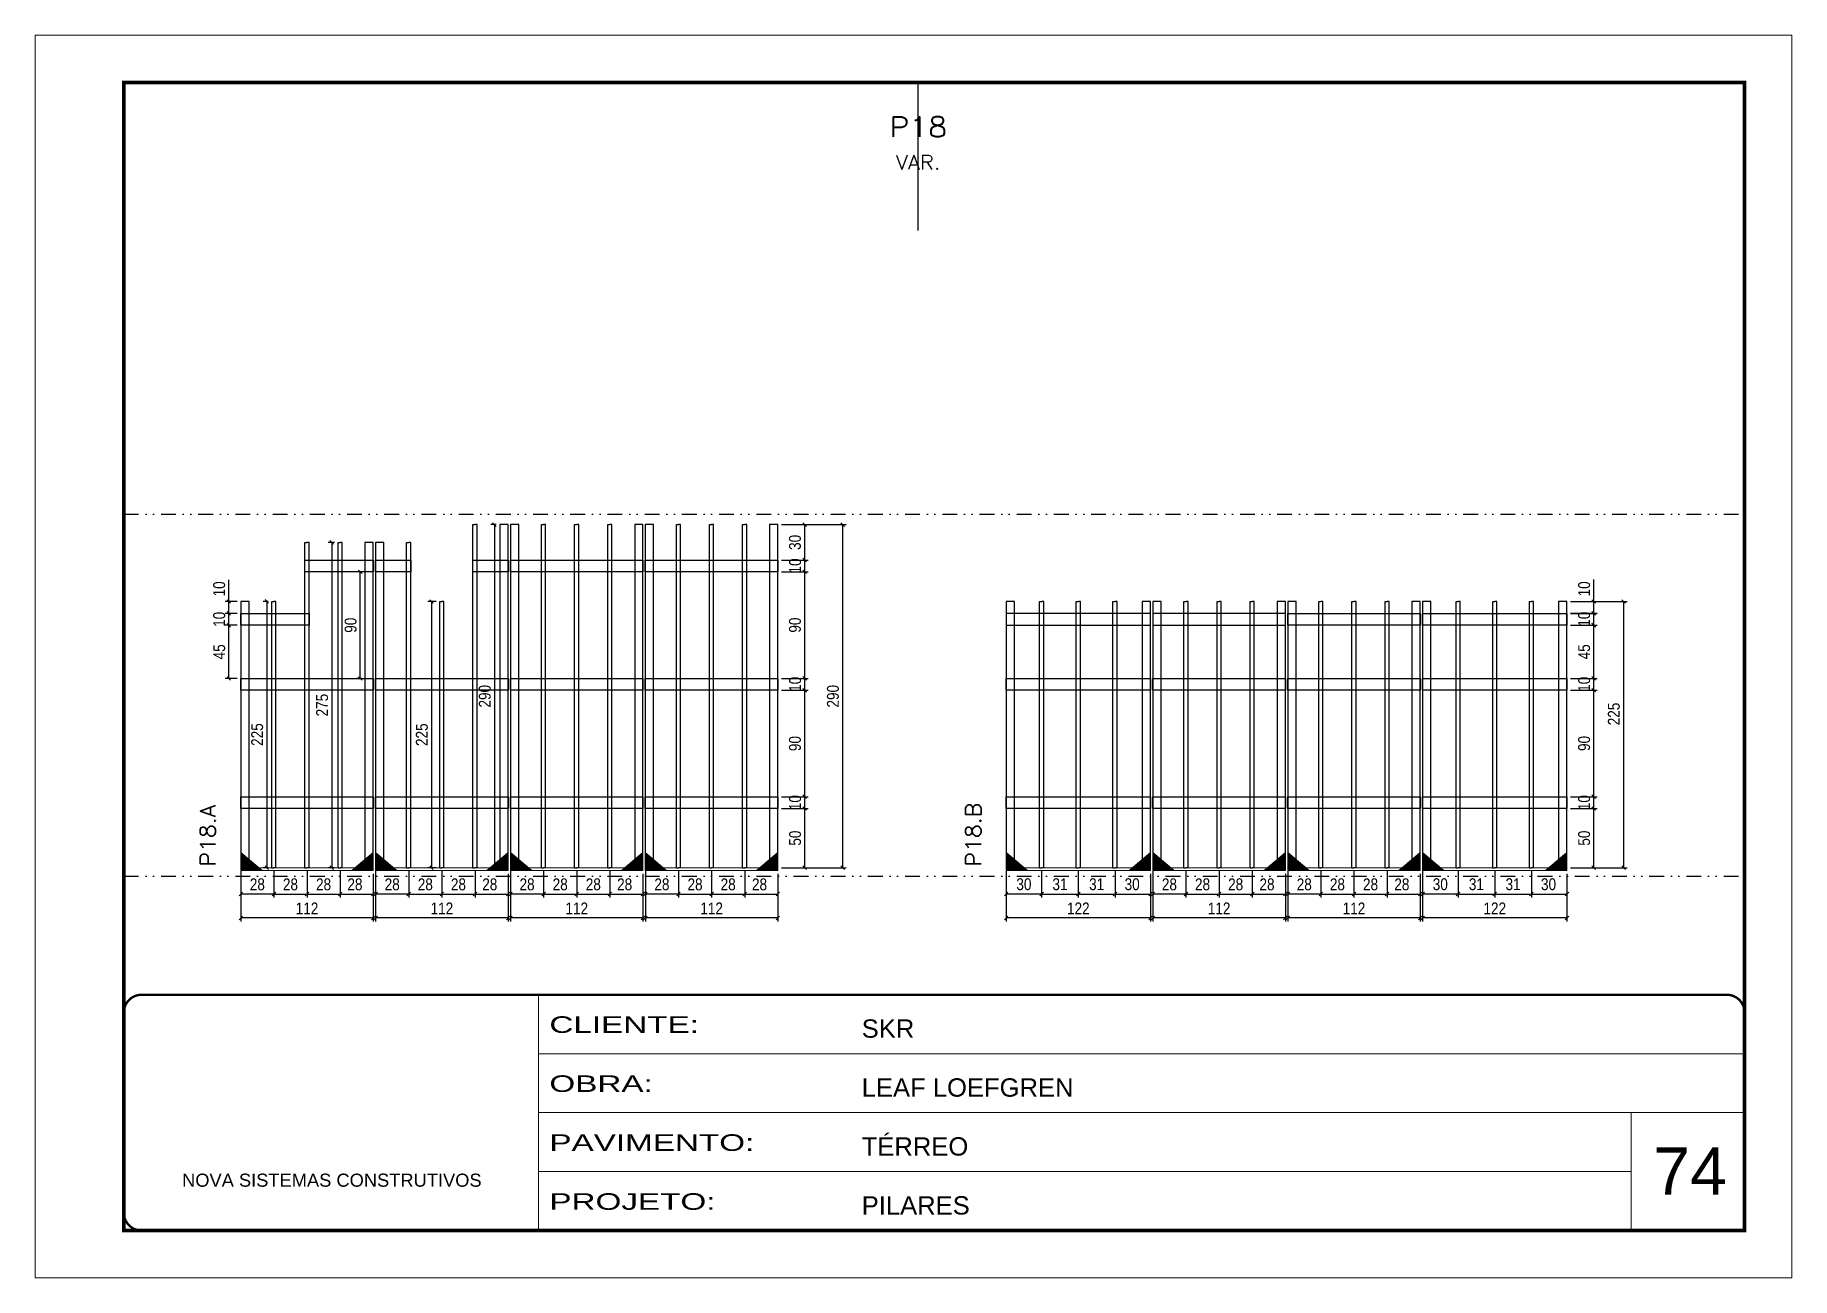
# Model space of a CAD drawing. Extents: x 14400 to 27878, y -21631 to 6985.
# Drawn here: x 15998 to 17483, y -14740 to -13690 of the extents above; entities that cross this region are included whole.
import ezdxf
from ezdxf.enums import TextEntityAlignment as Align

# ---------------------------------------------------------------- set-up
doc = ezdxf.new("R2010")
doc.units = 0
for name, pattern in [('CONTINUO', [0]), ('DASHED', [0.75, 0.5, -0.25]), ('DIVIDE2', [0.625, 0.25, -0.125, 0, -0.125, 0, -0.125]), ('HIDDEN', [0.375, 0.25, -0.125])]:
    doc.linetypes.add(name, pattern=pattern)
for name, color, linetype, lineweight in [('CARIMBO', 255, 'Continuous', 9), ('Folhas', 255, 'Continuous', 9), ('Madeira', 126, 'Continuous', 18), ('Sarr 2.2x7', 40, 'Continuous', 9), ('SARRAFO DE PRESSAO', 251, 'DASHED', 9), ('Texto Seção', 7, 'Continuous', 15)]:
    doc.layers.add(name, color=color, linetype=linetype, lineweight=lineweight)
for name, color, linetype in [('COTA', 241, 'Continuous'), ('Nível', 160, 'Continuous'), ('SARR_2.2x10', 60, 'Continuous'), ('SARR_3.5x7', 81, 'Continuous'), ('SARR_7x7', 40, 'Continuous'), ('Texto de Titulo', 7, 'Continuous'), ('Texto Qtd Sarr', 242, 'Continuous')]:
    doc.layers.add(name, color=color, linetype=linetype)
doc.styles.add('ARIAL', font='arial.ttf')
doc.styles.add('COTA TECNICA', font='techl___.ttf', dxfattribs={"height": 10})
doc.styles.add('REGUA-120', font='ROMANS.shx', dxfattribs={"height": 15})
doc.styles.add('ROMANS', font='romans.shx')
doc.styles.add('Tecnologia', font='')
doc.styles.get('Tecnologia').set_extended_font_data('Forgotten Futurist')
doc.dimstyles.new('PAINEL', dxfattribs={"dimtxt": 10, "dimasz": 3, "dimexe": 3, "dimexo": 3, "dimgap": 3, "dimtad": 1, "dimdec": 1, "dimzin": 12, "dimdsep": 46, "dimtxsty": 'COTA TECNICA', "dimblk1": 'OBLIQUE', "dimblk2": 'OBLIQUE', "dimsah": 1, "dimcen": 0.9, "dimclrd": 4, "dimclre": 4, "dimclrt": 240, "dimadec": 1, "dimazin": 3, "dimtfac": 1, "dimtdec": 1, "dimtmove": 0, "dimatfit": 3, "dimfxl": 1, "dimtolj": 1, "dimtzin": 12, "dimarcsym": 0})

msp = doc.modelspace()

# ---------------------------------------------------------------- texts
at = {"layer": 'CARIMBO', "style": 'ARIAL'}
msp.add_text('74', height=40, dxfattribs=at).set_placement((17366.33, -14669.48))
at = {"layer": 'Texto Seção', "style": 'REGUA-120', "width": 1.05}
for s, p in [('P18.A', (16150.98, -14392.04)), ('P18.B', (16798.03, -14392.04))]:
    msp.add_text(s, height=13, rotation=90, dxfattribs=at).set_placement(p)

# ---------------------------------------------------------------- blocks, each defined once
blk = doc.blocks.new('9999999999')
at = {"color": 30, "linetype": 'CONTINUO'}
for p, q in [((98564.6, 34230.2), (98564.6, 34429.4)), ((98564.6, 34379.6), (99584, 34379.6)), ((98564.6, 34329.8), (99488, 34329.8)), ((99584, 34329.8), (99488, 34329.8)), ((99488, 34329.8), (99488, 34230.2)), ((98564.6, 34280), (99488, 34280))]:
    blk.add_line(p, q, dxfattribs=at)
at = {"color": 30, "linetype": 'CONTINUO', "const_width": 2}
blk.add_lwpolyline([(99584, 34230.2), (99584, 34414.4, 0.414214), (99569, 34429.4), (98229, 34429.4, 0.414214), (98214, 34414.4), (98214, 34245.2, 0.414214), (98229, 34230.2), (99584, 34230.2)], format="xyb", dxfattribs=at)
at = {"layer": 'Folhas'}
blk.add_lwpolyline([(98139, 34190.2), (99624, 34190.2), (99624, 35240.2), (98139, 35240.2)], close=True, dxfattribs=at)
at = {"layer": 'Folhas', "color": 30, "const_width": 3}
blk.add_lwpolyline([(98214, 34230.2), (99584, 34230.2), (99584, 35200.2), (98214, 35200.2)], close=True, dxfattribs=at)
at = {"color": 7, "linetype": 'Continuous', "ltscale": 5, "style": 'ARIAL'}
for s, height, p in [('SKR', 15.48, (98837.7, 34393.1)), ('LEAF LOEFGREN', 15.483, (98837.7, 34343.3)), ('TÉRREO', 15.48, (98837.7, 34293.5)), ('NOVA SISTEMAS CONSTRUTIVOS', 11.059, (98263.2, 34267.2)), ('PILARES', 15.48, (98837.7, 34243.7))]:
    blk.add_text(s, height=height, dxfattribs=at).set_placement(p)
at = {"layer": 'Folhas', "color": 7, "style": 'Tecnologia', "width": 1.5}
for s, p in [('CLIENTE:', (98573.7, 34397.2)), ('OBRA:', (98573.7, 34347.3)), ('PAVIMENTO:', (98573.7, 34297.5)), ('PROJETO:', (98573.7, 34247.7))]:
    blk.add_text(s, height=14, dxfattribs=at).set_placement(p)
blk = doc.blocks.new('_Oblique')
at = {"color": 0, "linetype": 'ByBlock', "lineweight": -2}
blk.add_line((-0.5, -0.5), (0.5, 0.5), dxfattribs=at)
blk = doc.blocks.new('*D3049')
at = {"layer": 'COTA', "color": 4, "lineweight": -2, "transparency": 16777216}
for p, q in [((16286.3, -14411.3), (16286.3, -14438.5)), ((16398.3, -14411.3), (16398.3, -14438.5)), ((16398.3, -14435.5), (16286.3, -14435.5))]:
    blk.add_line(p, q, dxfattribs=at)
at = {"layer": 'Defpoints', "color": 0, "transparency": 16777216}
for p in [(16286.3, -14408.3), (16398.3, -14408.3), (16286.3, -14435.5)]:
    blk.add_point(p, dxfattribs=at)
at = {"layer": 'COTA', "color": 4, "lineweight": -2, "transparency": 16777216, "xscale": 3, "yscale": 3, "zscale": 3, "rotation": 180}
blk.add_blockref('_Oblique', (16286.3, -14435.5), dxfattribs=at)
at = {"layer": 'COTA', "color": 4, "lineweight": -2, "transparency": 16777216, "xscale": 3, "yscale": 3, "zscale": 3}
blk.add_blockref('_Oblique', (16398.3, -14435.5), dxfattribs=at)
at = {"layer": 'COTA', "color": 240, "transparency": 16777216, "insert": (16342.3, -14427.5), "char_height": 10, "attachment_point": 5, "style": 'COTA TECNICA'}
blk.add_mtext('\\A1;112', dxfattribs=at)
blk = doc.blocks.new('*D3050')
at = {"layer": 'COTA', "color": 4, "lineweight": -2, "transparency": 16777216}
for p, q in [((16286.3, -14396.1), (16286.3, -14418.3)), ((16314.3, -14396.1), (16314.3, -14418.3)), ((16314.3, -14415.3), (16286.3, -14415.3))]:
    blk.add_line(p, q, dxfattribs=at)
at = {"layer": 'Defpoints', "color": 0, "transparency": 16777216}
for p in [(16286.3, -14393.1), (16314.3, -14393.1), (16286.3, -14415.3)]:
    blk.add_point(p, dxfattribs=at)
at = {"layer": 'COTA', "color": 4, "lineweight": -2, "transparency": 16777216, "xscale": 3, "yscale": 3, "zscale": 3, "rotation": 180}
blk.add_blockref('_Oblique', (16286.3, -14415.3), dxfattribs=at)
at = {"layer": 'COTA', "color": 4, "lineweight": -2, "transparency": 16777216, "xscale": 3, "yscale": 3, "zscale": 3}
blk.add_blockref('_Oblique', (16314.3, -14415.3), dxfattribs=at)
at = {"layer": 'COTA', "color": 240, "transparency": 16777216, "insert": (16300.3, -14407.2), "char_height": 10, "attachment_point": 5, "style": 'COTA TECNICA'}
blk.add_mtext('\\A1;28', dxfattribs=at)
blk = doc.blocks.new('*D3051')
at = {"layer": 'COTA', "color": 4, "lineweight": -2, "transparency": 16777216}
for p, q in [((16370.3, -14396.1), (16370.3, -14418.3)), ((16398.3, -14398.3), (16398.3, -14418.3)), ((16370.3, -14415.3), (16398.3, -14415.3))]:
    blk.add_line(p, q, dxfattribs=at)
at = {"layer": 'Defpoints', "color": 0, "transparency": 16777216}
for p in [(16370.3, -14393.1), (16398.3, -14395.3), (16398.3, -14415.3)]:
    blk.add_point(p, dxfattribs=at)
at = {"layer": 'COTA', "color": 4, "lineweight": -2, "transparency": 16777216, "xscale": 3, "yscale": 3, "zscale": 3, "rotation": 180}
blk.add_blockref('_Oblique', (16370.3, -14415.3), dxfattribs=at)
at = {"layer": 'COTA', "color": 4, "lineweight": -2, "transparency": 16777216, "xscale": 3, "yscale": 3, "zscale": 3}
blk.add_blockref('_Oblique', (16398.3, -14415.3), dxfattribs=at)
at = {"layer": 'COTA', "color": 240, "transparency": 16777216, "insert": (16382.8, -14407.2), "char_height": 10, "attachment_point": 5, "style": 'COTA TECNICA'}
blk.add_mtext('\\A1;28', dxfattribs=at)
blk = doc.blocks.new('*D3052')
at = {"layer": 'COTA', "color": 4, "lineweight": -2, "transparency": 16777216}
for p, q in [((16314.3, -14396.1), (16314.3, -14418.3)), ((16342.3, -14396.1), (16342.3, -14418.3)), ((16314.3, -14415.3), (16342.3, -14415.3))]:
    blk.add_line(p, q, dxfattribs=at)
at = {"layer": 'Defpoints', "color": 0, "transparency": 16777216}
for p in [(16314.3, -14393.1), (16342.3, -14393.1), (16342.3, -14415.3)]:
    blk.add_point(p, dxfattribs=at)
at = {"layer": 'COTA', "color": 4, "lineweight": -2, "transparency": 16777216, "xscale": 3, "yscale": 3, "zscale": 3, "rotation": 180}
blk.add_blockref('_Oblique', (16314.3, -14415.3), dxfattribs=at)
at = {"layer": 'COTA', "color": 4, "lineweight": -2, "transparency": 16777216, "xscale": 3, "yscale": 3, "zscale": 3}
blk.add_blockref('_Oblique', (16342.3, -14415.3), dxfattribs=at)
at = {"layer": 'COTA', "color": 240, "transparency": 16777216, "insert": (16328.3, -14407.2), "char_height": 10, "attachment_point": 5, "style": 'COTA TECNICA'}
blk.add_mtext('\\A1;28', dxfattribs=at)
blk = doc.blocks.new('*D3053')
at = {"layer": 'COTA', "color": 4, "lineweight": -2, "transparency": 16777216}
for p, q in [((16342.3, -14396.1), (16342.3, -14418.3)), ((16370.3, -14396.1), (16370.3, -14418.3)), ((16342.3, -14415.3), (16370.3, -14415.3))]:
    blk.add_line(p, q, dxfattribs=at)
at = {"layer": 'Defpoints', "color": 0, "transparency": 16777216}
for p in [(16342.3, -14393.1), (16370.3, -14393.1), (16370.3, -14415.3)]:
    blk.add_point(p, dxfattribs=at)
at = {"layer": 'COTA', "color": 4, "lineweight": -2, "transparency": 16777216, "xscale": 3, "yscale": 3, "zscale": 3, "rotation": 180}
blk.add_blockref('_Oblique', (16342.3, -14415.3), dxfattribs=at)
at = {"layer": 'COTA', "color": 4, "lineweight": -2, "transparency": 16777216, "xscale": 3, "yscale": 3, "zscale": 3}
blk.add_blockref('_Oblique', (16370.3, -14415.3), dxfattribs=at)
at = {"layer": 'COTA', "color": 240, "transparency": 16777216, "insert": (16356.3, -14407.2), "char_height": 10, "attachment_point": 5, "style": 'COTA TECNICA'}
blk.add_mtext('\\A1;28', dxfattribs=at)
blk = doc.blocks.new('*D2960')
at = {"layer": 'COTA', "color": 4, "lineweight": -2, "transparency": 16777216}
for p, q in [((16172.3, -14411.3), (16172.3, -14438.5)), ((16284.3, -14411.3), (16284.3, -14438.5)), ((16284.3, -14435.5), (16172.3, -14435.5))]:
    blk.add_line(p, q, dxfattribs=at)
at = {"layer": 'Defpoints', "color": 0, "transparency": 16777216}
for p in [(16172.3, -14408.3), (16284.3, -14408.3), (16172.3, -14435.5)]:
    blk.add_point(p, dxfattribs=at)
at = {"layer": 'COTA', "color": 4, "lineweight": -2, "transparency": 16777216, "xscale": 3, "yscale": 3, "zscale": 3, "rotation": 180}
blk.add_blockref('_Oblique', (16172.3, -14435.5), dxfattribs=at)
at = {"layer": 'COTA', "color": 4, "lineweight": -2, "transparency": 16777216, "xscale": 3, "yscale": 3, "zscale": 3}
blk.add_blockref('_Oblique', (16284.3, -14435.5), dxfattribs=at)
at = {"layer": 'COTA', "color": 240, "transparency": 16777216, "insert": (16228.3, -14427.5), "char_height": 10, "attachment_point": 5, "style": 'COTA TECNICA'}
blk.add_mtext('\\A1;112', dxfattribs=at)
blk = doc.blocks.new('*D2961')
at = {"layer": 'COTA', "color": 4, "lineweight": -2, "transparency": 16777216}
for p, q in [((16172.3, -14396.1), (16172.3, -14418.3)), ((16200.3, -14396.1), (16200.3, -14418.3)), ((16200.3, -14415.3), (16172.3, -14415.3))]:
    blk.add_line(p, q, dxfattribs=at)
at = {"layer": 'Defpoints', "color": 0, "transparency": 16777216}
for p in [(16172.3, -14393.1), (16200.3, -14393.1), (16172.3, -14415.3)]:
    blk.add_point(p, dxfattribs=at)
at = {"layer": 'COTA', "color": 4, "lineweight": -2, "transparency": 16777216, "xscale": 3, "yscale": 3, "zscale": 3, "rotation": 180}
blk.add_blockref('_Oblique', (16172.3, -14415.3), dxfattribs=at)
at = {"layer": 'COTA', "color": 4, "lineweight": -2, "transparency": 16777216, "xscale": 3, "yscale": 3, "zscale": 3}
blk.add_blockref('_Oblique', (16200.3, -14415.3), dxfattribs=at)
at = {"layer": 'COTA', "color": 240, "transparency": 16777216, "insert": (16186.3, -14407.2), "char_height": 10, "attachment_point": 5, "style": 'COTA TECNICA'}
blk.add_mtext('\\A1;28', dxfattribs=at)
blk = doc.blocks.new('*D2962')
at = {"layer": 'COTA', "color": 4, "lineweight": -2, "transparency": 16777216}
for p, q in [((16256.3, -14396.1), (16256.3, -14418.3)), ((16284.3, -14398.3), (16284.3, -14418.3)), ((16256.3, -14415.3), (16284.3, -14415.3))]:
    blk.add_line(p, q, dxfattribs=at)
at = {"layer": 'Defpoints', "color": 0, "transparency": 16777216}
for p in [(16256.3, -14393.1), (16284.3, -14395.3), (16284.3, -14415.3)]:
    blk.add_point(p, dxfattribs=at)
at = {"layer": 'COTA', "color": 4, "lineweight": -2, "transparency": 16777216, "xscale": 3, "yscale": 3, "zscale": 3, "rotation": 180}
blk.add_blockref('_Oblique', (16256.3, -14415.3), dxfattribs=at)
at = {"layer": 'COTA', "color": 4, "lineweight": -2, "transparency": 16777216, "xscale": 3, "yscale": 3, "zscale": 3}
blk.add_blockref('_Oblique', (16284.3, -14415.3), dxfattribs=at)
at = {"layer": 'COTA', "color": 240, "transparency": 16777216, "insert": (16268.8, -14407.2), "char_height": 10, "attachment_point": 5, "style": 'COTA TECNICA'}
blk.add_mtext('\\A1;28', dxfattribs=at)
blk = doc.blocks.new('*D2963')
at = {"layer": 'COTA', "color": 4, "lineweight": -2, "transparency": 16777216}
for p, q in [((16200.3, -14396.1), (16200.3, -14418.3)), ((16228.3, -14396.1), (16228.3, -14418.3)), ((16200.3, -14415.3), (16228.3, -14415.3))]:
    blk.add_line(p, q, dxfattribs=at)
at = {"layer": 'Defpoints', "color": 0, "transparency": 16777216}
for p in [(16200.3, -14393.1), (16228.3, -14393.1), (16228.3, -14415.3)]:
    blk.add_point(p, dxfattribs=at)
at = {"layer": 'COTA', "color": 4, "lineweight": -2, "transparency": 16777216, "xscale": 3, "yscale": 3, "zscale": 3, "rotation": 180}
blk.add_blockref('_Oblique', (16200.3, -14415.3), dxfattribs=at)
at = {"layer": 'COTA', "color": 4, "lineweight": -2, "transparency": 16777216, "xscale": 3, "yscale": 3, "zscale": 3}
blk.add_blockref('_Oblique', (16228.3, -14415.3), dxfattribs=at)
at = {"layer": 'COTA', "color": 240, "transparency": 16777216, "insert": (16214.3, -14407.2), "char_height": 10, "attachment_point": 5, "style": 'COTA TECNICA'}
blk.add_mtext('\\A1;28', dxfattribs=at)
blk = doc.blocks.new('*D2964')
at = {"layer": 'COTA', "color": 4, "lineweight": -2, "transparency": 16777216}
for p, q in [((16228.3, -14396.1), (16228.3, -14418.3)), ((16256.3, -14396.1), (16256.3, -14418.3)), ((16228.3, -14415.3), (16256.3, -14415.3))]:
    blk.add_line(p, q, dxfattribs=at)
at = {"layer": 'Defpoints', "color": 0, "transparency": 16777216}
for p in [(16228.3, -14393.1), (16256.3, -14393.1), (16256.3, -14415.3)]:
    blk.add_point(p, dxfattribs=at)
at = {"layer": 'COTA', "color": 4, "lineweight": -2, "transparency": 16777216, "xscale": 3, "yscale": 3, "zscale": 3, "rotation": 180}
blk.add_blockref('_Oblique', (16228.3, -14415.3), dxfattribs=at)
at = {"layer": 'COTA', "color": 4, "lineweight": -2, "transparency": 16777216, "xscale": 3, "yscale": 3, "zscale": 3}
blk.add_blockref('_Oblique', (16256.3, -14415.3), dxfattribs=at)
at = {"layer": 'COTA', "color": 240, "transparency": 16777216, "insert": (16242.3, -14407.2), "char_height": 10, "attachment_point": 5, "style": 'COTA TECNICA'}
blk.add_mtext('\\A1;28', dxfattribs=at)
blk = doc.blocks.new('*D2965')
at = {"layer": 'COTA', "color": 4, "lineweight": -2, "transparency": 16777216}
for p, q in [((16195.5, -14168.1), (16191.3, -14168.1)), ((16194.3, -14168.1), (16194.3, -14393.1)), ((16195.5, -14393.1), (16191.3, -14393.1))]:
    blk.add_line(p, q, dxfattribs=at)
at = {"layer": 'Defpoints', "color": 0, "transparency": 16777216}
for p in [(16198.5, -14168.1), (16194.3, -14393.1), (16198.5, -14393.1)]:
    blk.add_point(p, dxfattribs=at)
at = {"layer": 'COTA', "color": 4, "lineweight": -2, "transparency": 16777216, "xscale": 3, "yscale": 3, "zscale": 3}
for p, rotation in [((16194.3, -14168.1), 90), ((16194.3, -14393.1), 270)]:
    blk.add_blockref('_Oblique', p, dxfattribs=dict(at, rotation=rotation))
at = {"layer": 'COTA', "color": 240, "transparency": 16777216, "insert": (16186.2, -14280.6), "char_height": 10, "attachment_point": 5, "rotation": 90, "style": 'COTA TECNICA'}
blk.add_mtext('\\A1;225', dxfattribs=at)
blk = doc.blocks.new('*D2966')
at = {"layer": 'COTA', "color": 4, "lineweight": -2, "transparency": 16777216}
for p, q in [((16400.3, -14411.3), (16400.3, -14438.5)), ((16512.3, -14411.3), (16512.3, -14438.5)), ((16512.3, -14435.5), (16400.3, -14435.5))]:
    blk.add_line(p, q, dxfattribs=at)
at = {"layer": 'Defpoints', "color": 0, "transparency": 16777216}
for p in [(16400.3, -14408.3), (16512.3, -14408.3), (16400.3, -14435.5)]:
    blk.add_point(p, dxfattribs=at)
at = {"layer": 'COTA', "color": 4, "lineweight": -2, "transparency": 16777216, "xscale": 3, "yscale": 3, "zscale": 3, "rotation": 180}
blk.add_blockref('_Oblique', (16400.3, -14435.5), dxfattribs=at)
at = {"layer": 'COTA', "color": 4, "lineweight": -2, "transparency": 16777216, "xscale": 3, "yscale": 3, "zscale": 3}
blk.add_blockref('_Oblique', (16512.3, -14435.5), dxfattribs=at)
at = {"layer": 'COTA', "color": 240, "transparency": 16777216, "insert": (16456.3, -14427.5), "char_height": 10, "attachment_point": 5, "style": 'COTA TECNICA'}
blk.add_mtext('\\A1;112', dxfattribs=at)
blk = doc.blocks.new('*D2967')
at = {"layer": 'COTA', "color": 4, "lineweight": -2, "transparency": 16777216}
for p, q in [((16400.3, -14396.1), (16400.3, -14418.3)), ((16428.3, -14396.1), (16428.3, -14418.3)), ((16428.3, -14415.3), (16400.3, -14415.3))]:
    blk.add_line(p, q, dxfattribs=at)
at = {"layer": 'Defpoints', "color": 0, "transparency": 16777216}
for p in [(16400.3, -14393.1), (16428.3, -14393.1), (16400.3, -14415.3)]:
    blk.add_point(p, dxfattribs=at)
at = {"layer": 'COTA', "color": 4, "lineweight": -2, "transparency": 16777216, "xscale": 3, "yscale": 3, "zscale": 3, "rotation": 180}
blk.add_blockref('_Oblique', (16400.3, -14415.3), dxfattribs=at)
at = {"layer": 'COTA', "color": 4, "lineweight": -2, "transparency": 16777216, "xscale": 3, "yscale": 3, "zscale": 3}
blk.add_blockref('_Oblique', (16428.3, -14415.3), dxfattribs=at)
at = {"layer": 'COTA', "color": 240, "transparency": 16777216, "insert": (16414.3, -14407.2), "char_height": 10, "attachment_point": 5, "style": 'COTA TECNICA'}
blk.add_mtext('\\A1;28', dxfattribs=at)
blk = doc.blocks.new('*D2968')
at = {"layer": 'COTA', "color": 4, "lineweight": -2, "transparency": 16777216}
for p, q in [((16484.3, -14396.1), (16484.3, -14418.3)), ((16512.3, -14398.3), (16512.3, -14418.3)), ((16484.3, -14415.3), (16512.3, -14415.3))]:
    blk.add_line(p, q, dxfattribs=at)
at = {"layer": 'Defpoints', "color": 0, "transparency": 16777216}
for p in [(16484.3, -14393.1), (16512.3, -14395.3), (16512.3, -14415.3)]:
    blk.add_point(p, dxfattribs=at)
at = {"layer": 'COTA', "color": 4, "lineweight": -2, "transparency": 16777216, "xscale": 3, "yscale": 3, "zscale": 3, "rotation": 180}
blk.add_blockref('_Oblique', (16484.3, -14415.3), dxfattribs=at)
at = {"layer": 'COTA', "color": 4, "lineweight": -2, "transparency": 16777216, "xscale": 3, "yscale": 3, "zscale": 3}
blk.add_blockref('_Oblique', (16512.3, -14415.3), dxfattribs=at)
at = {"layer": 'COTA', "color": 240, "transparency": 16777216, "insert": (16496.8, -14407.2), "char_height": 10, "attachment_point": 5, "style": 'COTA TECNICA'}
blk.add_mtext('\\A1;28', dxfattribs=at)
blk = doc.blocks.new('*D2969')
at = {"layer": 'COTA', "color": 4, "lineweight": -2, "transparency": 16777216}
for p, q in [((16428.3, -14396.1), (16428.3, -14418.3)), ((16456.3, -14396.1), (16456.3, -14418.3)), ((16428.3, -14415.3), (16456.3, -14415.3))]:
    blk.add_line(p, q, dxfattribs=at)
at = {"layer": 'Defpoints', "color": 0, "transparency": 16777216}
for p in [(16428.3, -14393.1), (16456.3, -14393.1), (16456.3, -14415.3)]:
    blk.add_point(p, dxfattribs=at)
at = {"layer": 'COTA', "color": 4, "lineweight": -2, "transparency": 16777216, "xscale": 3, "yscale": 3, "zscale": 3, "rotation": 180}
blk.add_blockref('_Oblique', (16428.3, -14415.3), dxfattribs=at)
at = {"layer": 'COTA', "color": 4, "lineweight": -2, "transparency": 16777216, "xscale": 3, "yscale": 3, "zscale": 3}
blk.add_blockref('_Oblique', (16456.3, -14415.3), dxfattribs=at)
at = {"layer": 'COTA', "color": 240, "transparency": 16777216, "insert": (16442.3, -14407.2), "char_height": 10, "attachment_point": 5, "style": 'COTA TECNICA'}
blk.add_mtext('\\A1;28', dxfattribs=at)
blk = doc.blocks.new('*D2970')
at = {"layer": 'COTA', "color": 4, "lineweight": -2, "transparency": 16777216}
for p, q in [((16456.3, -14396.1), (16456.3, -14418.3)), ((16484.3, -14396.1), (16484.3, -14418.3)), ((16456.3, -14415.3), (16484.3, -14415.3))]:
    blk.add_line(p, q, dxfattribs=at)
at = {"layer": 'Defpoints', "color": 0, "transparency": 16777216}
for p in [(16456.3, -14393.1), (16484.3, -14393.1), (16484.3, -14415.3)]:
    blk.add_point(p, dxfattribs=at)
at = {"layer": 'COTA', "color": 4, "lineweight": -2, "transparency": 16777216, "xscale": 3, "yscale": 3, "zscale": 3, "rotation": 180}
blk.add_blockref('_Oblique', (16456.3, -14415.3), dxfattribs=at)
at = {"layer": 'COTA', "color": 4, "lineweight": -2, "transparency": 16777216, "xscale": 3, "yscale": 3, "zscale": 3}
blk.add_blockref('_Oblique', (16484.3, -14415.3), dxfattribs=at)
at = {"layer": 'COTA', "color": 240, "transparency": 16777216, "insert": (16470.3, -14407.2), "char_height": 10, "attachment_point": 5, "style": 'COTA TECNICA'}
blk.add_mtext('\\A1;28', dxfattribs=at)
blk = doc.blocks.new('*D2971')
at = {"layer": 'COTA', "color": 4, "lineweight": -2, "transparency": 16777216}
for p, q in [((16514.3, -14411.3), (16514.3, -14438.5)), ((16626.3, -14411.3), (16626.3, -14438.5)), ((16626.3, -14435.5), (16514.3, -14435.5))]:
    blk.add_line(p, q, dxfattribs=at)
at = {"layer": 'Defpoints', "color": 0, "transparency": 16777216}
for p in [(16514.3, -14408.3), (16626.3, -14408.3), (16514.3, -14435.5)]:
    blk.add_point(p, dxfattribs=at)
at = {"layer": 'COTA', "color": 4, "lineweight": -2, "transparency": 16777216, "xscale": 3, "yscale": 3, "zscale": 3, "rotation": 180}
blk.add_blockref('_Oblique', (16514.3, -14435.5), dxfattribs=at)
at = {"layer": 'COTA', "color": 4, "lineweight": -2, "transparency": 16777216, "xscale": 3, "yscale": 3, "zscale": 3}
blk.add_blockref('_Oblique', (16626.3, -14435.5), dxfattribs=at)
at = {"layer": 'COTA', "color": 240, "transparency": 16777216, "insert": (16570.3, -14427.5), "char_height": 10, "attachment_point": 5, "style": 'COTA TECNICA'}
blk.add_mtext('\\A1;112', dxfattribs=at)
blk = doc.blocks.new('*D2972')
at = {"layer": 'COTA', "color": 4, "lineweight": -2, "transparency": 16777216}
for p, q in [((16514.3, -14396.1), (16514.3, -14418.3)), ((16542.3, -14396.1), (16542.3, -14418.3)), ((16542.3, -14415.3), (16514.3, -14415.3))]:
    blk.add_line(p, q, dxfattribs=at)
at = {"layer": 'Defpoints', "color": 0, "transparency": 16777216}
for p in [(16514.3, -14393.1), (16542.3, -14393.1), (16514.3, -14415.3)]:
    blk.add_point(p, dxfattribs=at)
at = {"layer": 'COTA', "color": 4, "lineweight": -2, "transparency": 16777216, "xscale": 3, "yscale": 3, "zscale": 3, "rotation": 180}
blk.add_blockref('_Oblique', (16514.3, -14415.3), dxfattribs=at)
at = {"layer": 'COTA', "color": 4, "lineweight": -2, "transparency": 16777216, "xscale": 3, "yscale": 3, "zscale": 3}
blk.add_blockref('_Oblique', (16542.3, -14415.3), dxfattribs=at)
at = {"layer": 'COTA', "color": 240, "transparency": 16777216, "insert": (16528.3, -14407.2), "char_height": 10, "attachment_point": 5, "style": 'COTA TECNICA'}
blk.add_mtext('\\A1;28', dxfattribs=at)
blk = doc.blocks.new('*D2973')
at = {"layer": 'COTA', "color": 4, "lineweight": -2, "transparency": 16777216}
for p, q in [((16598.3, -14396.1), (16598.3, -14418.3)), ((16626.3, -14398.3), (16626.3, -14418.3)), ((16598.3, -14415.3), (16626.3, -14415.3))]:
    blk.add_line(p, q, dxfattribs=at)
at = {"layer": 'Defpoints', "color": 0, "transparency": 16777216}
for p in [(16598.3, -14393.1), (16626.3, -14395.3), (16626.3, -14415.3)]:
    blk.add_point(p, dxfattribs=at)
at = {"layer": 'COTA', "color": 4, "lineweight": -2, "transparency": 16777216, "xscale": 3, "yscale": 3, "zscale": 3, "rotation": 180}
blk.add_blockref('_Oblique', (16598.3, -14415.3), dxfattribs=at)
at = {"layer": 'COTA', "color": 4, "lineweight": -2, "transparency": 16777216, "xscale": 3, "yscale": 3, "zscale": 3}
blk.add_blockref('_Oblique', (16626.3, -14415.3), dxfattribs=at)
at = {"layer": 'COTA', "color": 240, "transparency": 16777216, "insert": (16610.8, -14407.2), "char_height": 10, "attachment_point": 5, "style": 'COTA TECNICA'}
blk.add_mtext('\\A1;28', dxfattribs=at)
blk = doc.blocks.new('*D2974')
at = {"layer": 'COTA', "color": 4, "lineweight": -2, "transparency": 16777216}
for p, q in [((16542.3, -14396.1), (16542.3, -14418.3)), ((16570.3, -14396.1), (16570.3, -14418.3)), ((16542.3, -14415.3), (16570.3, -14415.3))]:
    blk.add_line(p, q, dxfattribs=at)
at = {"layer": 'Defpoints', "color": 0, "transparency": 16777216}
for p in [(16542.3, -14393.1), (16570.3, -14393.1), (16570.3, -14415.3)]:
    blk.add_point(p, dxfattribs=at)
at = {"layer": 'COTA', "color": 4, "lineweight": -2, "transparency": 16777216, "xscale": 3, "yscale": 3, "zscale": 3, "rotation": 180}
blk.add_blockref('_Oblique', (16542.3, -14415.3), dxfattribs=at)
at = {"layer": 'COTA', "color": 4, "lineweight": -2, "transparency": 16777216, "xscale": 3, "yscale": 3, "zscale": 3}
blk.add_blockref('_Oblique', (16570.3, -14415.3), dxfattribs=at)
at = {"layer": 'COTA', "color": 240, "transparency": 16777216, "insert": (16556.3, -14407.2), "char_height": 10, "attachment_point": 5, "style": 'COTA TECNICA'}
blk.add_mtext('\\A1;28', dxfattribs=at)
blk = doc.blocks.new('*D2975')
at = {"layer": 'COTA', "color": 4, "lineweight": -2, "transparency": 16777216}
for p, q in [((16629.3, -14343.1), (16652, -14343.1)), ((16649, -14393.1), (16649, -14343.1)), ((16629.3, -14393.1), (16652, -14393.1))]:
    blk.add_line(p, q, dxfattribs=at)
at = {"layer": 'Defpoints', "color": 0, "transparency": 16777216}
for p in [(16626.3, -14343.1), (16649, -14343.1), (16626.3, -14393.1)]:
    blk.add_point(p, dxfattribs=at)
at = {"layer": 'COTA', "color": 4, "lineweight": -2, "transparency": 16777216, "xscale": 3, "yscale": 3, "zscale": 3}
for p, rotation in [((16649, -14343.1), 90), ((16649, -14393.1), 270)]:
    blk.add_blockref('_Oblique', p, dxfattribs=dict(at, rotation=rotation))
at = {"layer": 'COTA', "color": 240, "transparency": 16777216, "insert": (16640.9, -14368.1), "char_height": 10, "attachment_point": 5, "rotation": 90, "style": 'COTA TECNICA'}
blk.add_mtext('\\A1;50', dxfattribs=at)
blk = doc.blocks.new('*D2976')
at = {"layer": 'COTA', "color": 4, "lineweight": -2, "transparency": 16777216}
for p, q in [((16570.3, -14396.1), (16570.3, -14418.3)), ((16598.3, -14396.1), (16598.3, -14418.3)), ((16570.3, -14415.3), (16598.3, -14415.3))]:
    blk.add_line(p, q, dxfattribs=at)
at = {"layer": 'Defpoints', "color": 0, "transparency": 16777216}
for p in [(16570.3, -14393.1), (16598.3, -14393.1), (16598.3, -14415.3)]:
    blk.add_point(p, dxfattribs=at)
at = {"layer": 'COTA', "color": 4, "lineweight": -2, "transparency": 16777216, "xscale": 3, "yscale": 3, "zscale": 3, "rotation": 180}
blk.add_blockref('_Oblique', (16570.3, -14415.3), dxfattribs=at)
at = {"layer": 'COTA', "color": 4, "lineweight": -2, "transparency": 16777216, "xscale": 3, "yscale": 3, "zscale": 3}
blk.add_blockref('_Oblique', (16598.3, -14415.3), dxfattribs=at)
at = {"layer": 'COTA', "color": 240, "transparency": 16777216, "insert": (16584.3, -14407.2), "char_height": 10, "attachment_point": 5, "style": 'COTA TECNICA'}
blk.add_mtext('\\A1;28', dxfattribs=at)
blk = doc.blocks.new('*D2977')
at = {"layer": 'COTA', "color": 4, "lineweight": -2, "transparency": 16777216}
for p, q in [((16629.3, -14333.1), (16652, -14333.1)), ((16629.3, -14343.1), (16652, -14343.1)), ((16649, -14343.1), (16649, -14333.1))]:
    blk.add_line(p, q, dxfattribs=at)
at = {"layer": 'Defpoints', "color": 0, "transparency": 16777216}
for p in [(16626.3, -14333.1), (16626.3, -14343.1), (16649, -14333.1)]:
    blk.add_point(p, dxfattribs=at)
at = {"layer": 'COTA', "color": 4, "lineweight": -2, "transparency": 16777216, "xscale": 3, "yscale": 3, "zscale": 3}
for p, rotation in [((16649, -14333.1), 90), ((16649, -14343.1), 270)]:
    blk.add_blockref('_Oblique', p, dxfattribs=dict(at, rotation=rotation))
at = {"layer": 'COTA', "color": 240, "transparency": 16777216, "insert": (16640.9, -14338.1), "char_height": 10, "attachment_point": 5, "rotation": 90, "style": 'COTA TECNICA'}
blk.add_mtext('\\A1;10', dxfattribs=at)
blk = doc.blocks.new('*D2978')
at = {"layer": 'COTA', "color": 4, "lineweight": -2, "transparency": 16777216}
for p, q in [((16629.3, -14243.2), (16652, -14243.2)), ((16649, -14333.1), (16649, -14243.2)), ((16629.3, -14333.1), (16652, -14333.1))]:
    blk.add_line(p, q, dxfattribs=at)
at = {"layer": 'Defpoints', "color": 0, "transparency": 16777216}
for p in [(16626.3, -14243.2), (16649, -14243.2), (16626.3, -14333.1)]:
    blk.add_point(p, dxfattribs=at)
at = {"layer": 'COTA', "color": 4, "lineweight": -2, "transparency": 16777216, "xscale": 3, "yscale": 3, "zscale": 3}
for p, rotation in [((16649, -14243.2), 90), ((16649, -14333.1), 270)]:
    blk.add_blockref('_Oblique', p, dxfattribs=dict(at, rotation=rotation))
at = {"layer": 'COTA', "color": 240, "transparency": 16777216, "insert": (16640.8, -14288.2), "char_height": 10, "attachment_point": 5, "rotation": 90, "style": 'COTA TECNICA'}
blk.add_mtext('\\A1;90', dxfattribs=at)
blk = doc.blocks.new('*D2979')
at = {"layer": 'COTA', "color": 4, "lineweight": -2, "transparency": 16777216}
for p, q in [((16629.3, -14233.1), (16652, -14233.1)), ((16649, -14243.1), (16649, -14233.1)), ((16629.3, -14243.1), (16652, -14243.1))]:
    blk.add_line(p, q, dxfattribs=at)
at = {"layer": 'Defpoints', "color": 0, "transparency": 16777216}
for p in [(16626.3, -14233.1), (16649, -14233.1), (16626.3, -14243.1)]:
    blk.add_point(p, dxfattribs=at)
at = {"layer": 'COTA', "color": 4, "lineweight": -2, "transparency": 16777216, "xscale": 3, "yscale": 3, "zscale": 3}
for p, rotation in [((16649, -14233.1), 90), ((16649, -14243.1), 270)]:
    blk.add_blockref('_Oblique', p, dxfattribs=dict(at, rotation=rotation))
at = {"layer": 'COTA', "color": 240, "transparency": 16777216, "insert": (16640.9, -14238.1), "char_height": 10, "attachment_point": 5, "rotation": 90, "style": 'COTA TECNICA'}
blk.add_mtext('\\A1;10', dxfattribs=at)
blk = doc.blocks.new('*D2980')
at = {"layer": 'COTA', "color": 4, "lineweight": -2, "transparency": 16777216}
for p, q in [((16629.3, -14143.1), (16652, -14143.1)), ((16649, -14233.1), (16649, -14143.1)), ((16629.3, -14233.1), (16652, -14233.1))]:
    blk.add_line(p, q, dxfattribs=at)
at = {"layer": 'Defpoints', "color": 0, "transparency": 16777216}
for p in [(16626.3, -14143.1), (16649, -14143.1), (16626.3, -14233.1)]:
    blk.add_point(p, dxfattribs=at)
at = {"layer": 'COTA', "color": 4, "lineweight": -2, "transparency": 16777216, "xscale": 3, "yscale": 3, "zscale": 3}
for p, rotation in [((16649, -14143.1), 90), ((16649, -14233.1), 270)]:
    blk.add_blockref('_Oblique', p, dxfattribs=dict(at, rotation=rotation))
at = {"layer": 'COTA', "color": 240, "transparency": 16777216, "insert": (16640.8, -14188.1), "char_height": 10, "attachment_point": 5, "rotation": 90, "style": 'COTA TECNICA'}
blk.add_mtext('\\A1;90', dxfattribs=at)
blk = doc.blocks.new('*D2981')
at = {"layer": 'COTA', "color": 4, "lineweight": -2, "transparency": 16777216}
for p, q in [((16629.3, -14133.1), (16652, -14133.1)), ((16649, -14143.1), (16649, -14133.1)), ((16629.3, -14143.1), (16652, -14143.1))]:
    blk.add_line(p, q, dxfattribs=at)
at = {"layer": 'Defpoints', "color": 0, "transparency": 16777216}
for p in [(16626.3, -14133.1), (16649, -14133.1), (16626.3, -14143.1)]:
    blk.add_point(p, dxfattribs=at)
at = {"layer": 'COTA', "color": 4, "lineweight": -2, "transparency": 16777216, "xscale": 3, "yscale": 3, "zscale": 3}
for p, rotation in [((16649, -14133.1), 90), ((16649, -14143.1), 270)]:
    blk.add_blockref('_Oblique', p, dxfattribs=dict(at, rotation=rotation))
at = {"layer": 'COTA', "color": 240, "transparency": 16777216, "insert": (16640.9, -14138.1), "char_height": 10, "attachment_point": 5, "rotation": 90, "style": 'COTA TECNICA'}
blk.add_mtext('\\A1;10', dxfattribs=at)
blk = doc.blocks.new('*D2984')
at = {"layer": 'COTA', "color": 4, "lineweight": -2, "transparency": 16777216}
for p, q in [((16251.5, -14118.2), (16246.2, -14118.2)), ((16249.2, -14118.2), (16249.2, -14393.1)), ((16251.5, -14393.1), (16246.2, -14393.1))]:
    blk.add_line(p, q, dxfattribs=at)
at = {"layer": 'Defpoints', "color": 0, "transparency": 16777216}
for p in [(16254.5, -14118.2), (16249.2, -14393.1), (16254.5, -14393.1)]:
    blk.add_point(p, dxfattribs=at)
at = {"layer": 'COTA', "color": 4, "lineweight": -2, "transparency": 16777216, "xscale": 3, "yscale": 3, "zscale": 3}
for p, rotation in [((16249.2, -14118.2), 90), ((16249.2, -14393.1), 270)]:
    blk.add_blockref('_Oblique', p, dxfattribs=dict(at, rotation=rotation))
at = {"layer": 'COTA', "color": 240, "transparency": 16777216, "insert": (16241.1, -14255.7), "char_height": 10, "attachment_point": 5, "rotation": 90, "style": 'COTA TECNICA'}
blk.add_mtext('\\A1;275', dxfattribs=at)
blk = doc.blocks.new('*D2985')
at = {"layer": 'COTA', "color": 4, "lineweight": -2, "transparency": 16777216}
for p, q in [((16337.5, -14168.2), (16330.5, -14168.2)), ((16333.5, -14168.2), (16333.5, -14393.1)), ((16337.5, -14393.1), (16330.5, -14393.1))]:
    blk.add_line(p, q, dxfattribs=at)
at = {"layer": 'Defpoints', "color": 0, "transparency": 16777216}
for p in [(16340.5, -14168.2), (16333.5, -14393.1), (16340.5, -14393.1)]:
    blk.add_point(p, dxfattribs=at)
at = {"layer": 'COTA', "color": 4, "lineweight": -2, "transparency": 16777216, "xscale": 3, "yscale": 3, "zscale": 3}
for p, rotation in [((16333.5, -14168.2), 90), ((16333.5, -14393.1), 270)]:
    blk.add_blockref('_Oblique', p, dxfattribs=dict(at, rotation=rotation))
at = {"layer": 'COTA', "color": 240, "transparency": 16777216, "insert": (16325.4, -14280.7), "char_height": 10, "attachment_point": 5, "rotation": 90, "style": 'COTA TECNICA'}
blk.add_mtext('\\A1;225', dxfattribs=at)
blk = doc.blocks.new('titulo1')
at = {"layer": 'Defpoints', "color": 252, "linetype": 'HIDDEN', "ltscale": 2}
blk.add_line((0, 0), (0, 125), dxfattribs=at)
at = {"layer": 'Defpoints', "style": 'ROMANS', "oblique": 15}
blk.add_attdef('FOLHA', text='', height=10, dxfattribs=at).set_placement((0, 15.6), align=Align.MIDDLE_CENTER)
at = {"layer": 'Texto Qtd Sarr', "color": 3, "style": 'ROMANS', "oblique": 15}
for tag, height, p in [('TITULO', 17, (0, 71.4)), ('SEÇÃO', 12, (0, 41.5))]:
    blk.add_attdef(tag, text='', height=height, dxfattribs=at).set_placement(p, align=Align.MIDDLE_CENTER)
blk = doc.blocks.new('*D2986')
at = {"layer": 'COTA', "color": 4, "lineweight": -2, "transparency": 16777216}
for p, q in [((16943.3, -14411.3), (16943.3, -14438.5)), ((17055.3, -14411.3), (17055.3, -14438.5)), ((17055.3, -14435.5), (16943.3, -14435.5))]:
    blk.add_line(p, q, dxfattribs=at)
at = {"layer": 'Defpoints', "color": 0, "transparency": 16777216}
for p in [(16943.3, -14408.3), (17055.3, -14408.3), (16943.3, -14435.5)]:
    blk.add_point(p, dxfattribs=at)
at = {"layer": 'COTA', "color": 4, "lineweight": -2, "transparency": 16777216, "xscale": 3, "yscale": 3, "zscale": 3, "rotation": 180}
blk.add_blockref('_Oblique', (16943.3, -14435.5), dxfattribs=at)
at = {"layer": 'COTA', "color": 4, "lineweight": -2, "transparency": 16777216, "xscale": 3, "yscale": 3, "zscale": 3}
blk.add_blockref('_Oblique', (17055.3, -14435.5), dxfattribs=at)
at = {"layer": 'COTA', "color": 240, "transparency": 16777216, "insert": (16999.3, -14427.5), "char_height": 10, "attachment_point": 5, "style": 'COTA TECNICA'}
blk.add_mtext('\\A1;112', dxfattribs=at)
blk = doc.blocks.new('*D2987')
at = {"layer": 'COTA', "color": 4, "lineweight": -2, "transparency": 16777216}
for p, q in [((16943.3, -14396.1), (16943.3, -14418.3)), ((16971.3, -14396.1), (16971.3, -14418.3)), ((16971.3, -14415.3), (16943.3, -14415.3))]:
    blk.add_line(p, q, dxfattribs=at)
at = {"layer": 'Defpoints', "color": 0, "transparency": 16777216}
for p in [(16943.3, -14393.1), (16971.3, -14393.1), (16943.3, -14415.3)]:
    blk.add_point(p, dxfattribs=at)
at = {"layer": 'COTA', "color": 4, "lineweight": -2, "transparency": 16777216, "xscale": 3, "yscale": 3, "zscale": 3, "rotation": 180}
blk.add_blockref('_Oblique', (16943.3, -14415.3), dxfattribs=at)
at = {"layer": 'COTA', "color": 4, "lineweight": -2, "transparency": 16777216, "xscale": 3, "yscale": 3, "zscale": 3}
blk.add_blockref('_Oblique', (16971.3, -14415.3), dxfattribs=at)
at = {"layer": 'COTA', "color": 240, "transparency": 16777216, "insert": (16957.3, -14407.2), "char_height": 10, "attachment_point": 5, "style": 'COTA TECNICA'}
blk.add_mtext('\\A1;28', dxfattribs=at)
blk = doc.blocks.new('*D2988')
at = {"layer": 'COTA', "color": 4, "lineweight": -2, "transparency": 16777216}
for p, q in [((17027.3, -14396.1), (17027.3, -14418.3)), ((17055.3, -14398.3), (17055.3, -14418.3)), ((17027.3, -14415.3), (17055.3, -14415.3))]:
    blk.add_line(p, q, dxfattribs=at)
at = {"layer": 'Defpoints', "color": 0, "transparency": 16777216}
for p in [(17027.3, -14393.1), (17055.3, -14395.3), (17055.3, -14415.3)]:
    blk.add_point(p, dxfattribs=at)
at = {"layer": 'COTA', "color": 4, "lineweight": -2, "transparency": 16777216, "xscale": 3, "yscale": 3, "zscale": 3, "rotation": 180}
blk.add_blockref('_Oblique', (17027.3, -14415.3), dxfattribs=at)
at = {"layer": 'COTA', "color": 4, "lineweight": -2, "transparency": 16777216, "xscale": 3, "yscale": 3, "zscale": 3}
blk.add_blockref('_Oblique', (17055.3, -14415.3), dxfattribs=at)
at = {"layer": 'COTA', "color": 240, "transparency": 16777216, "insert": (17039.8, -14407.2), "char_height": 10, "attachment_point": 5, "style": 'COTA TECNICA'}
blk.add_mtext('\\A1;28', dxfattribs=at)
blk = doc.blocks.new('*D2989')
at = {"layer": 'COTA', "color": 4, "lineweight": -2, "transparency": 16777216}
for p, q in [((16971.3, -14396.1), (16971.3, -14418.3)), ((16999.3, -14396.1), (16999.3, -14418.3)), ((16971.3, -14415.3), (16999.3, -14415.3))]:
    blk.add_line(p, q, dxfattribs=at)
at = {"layer": 'Defpoints', "color": 0, "transparency": 16777216}
for p in [(16971.3, -14393.1), (16999.3, -14393.1), (16999.3, -14415.3)]:
    blk.add_point(p, dxfattribs=at)
at = {"layer": 'COTA', "color": 4, "lineweight": -2, "transparency": 16777216, "xscale": 3, "yscale": 3, "zscale": 3, "rotation": 180}
blk.add_blockref('_Oblique', (16971.3, -14415.3), dxfattribs=at)
at = {"layer": 'COTA', "color": 4, "lineweight": -2, "transparency": 16777216, "xscale": 3, "yscale": 3, "zscale": 3}
blk.add_blockref('_Oblique', (16999.3, -14415.3), dxfattribs=at)
at = {"layer": 'COTA', "color": 240, "transparency": 16777216, "insert": (16985.3, -14407.2), "char_height": 10, "attachment_point": 5, "style": 'COTA TECNICA'}
blk.add_mtext('\\A1;28', dxfattribs=at)
blk = doc.blocks.new('*D2990')
at = {"layer": 'COTA', "color": 4, "lineweight": -2, "transparency": 16777216}
for p, q in [((16999.3, -14396.1), (16999.3, -14418.3)), ((17027.3, -14396.1), (17027.3, -14418.3)), ((16999.3, -14415.3), (17027.3, -14415.3))]:
    blk.add_line(p, q, dxfattribs=at)
at = {"layer": 'Defpoints', "color": 0, "transparency": 16777216}
for p in [(16999.3, -14393.1), (17027.3, -14393.1), (17027.3, -14415.3)]:
    blk.add_point(p, dxfattribs=at)
at = {"layer": 'COTA', "color": 4, "lineweight": -2, "transparency": 16777216, "xscale": 3, "yscale": 3, "zscale": 3, "rotation": 180}
blk.add_blockref('_Oblique', (16999.3, -14415.3), dxfattribs=at)
at = {"layer": 'COTA', "color": 4, "lineweight": -2, "transparency": 16777216, "xscale": 3, "yscale": 3, "zscale": 3}
blk.add_blockref('_Oblique', (17027.3, -14415.3), dxfattribs=at)
at = {"layer": 'COTA', "color": 240, "transparency": 16777216, "insert": (17013.3, -14407.2), "char_height": 10, "attachment_point": 5, "style": 'COTA TECNICA'}
blk.add_mtext('\\A1;28', dxfattribs=at)
blk = doc.blocks.new('*D2991')
at = {"layer": 'COTA', "color": 4, "lineweight": -2, "transparency": 16777216}
for p, q in [((16819.3, -14411.3), (16819.3, -14438.5)), ((16941.3, -14411.3), (16941.3, -14438.5)), ((16941.3, -14435.5), (16819.3, -14435.5))]:
    blk.add_line(p, q, dxfattribs=at)
at = {"layer": 'Defpoints', "color": 0, "transparency": 16777216}
for p in [(16819.3, -14408.3), (16941.3, -14408.3), (16819.3, -14435.5)]:
    blk.add_point(p, dxfattribs=at)
at = {"layer": 'COTA', "color": 4, "lineweight": -2, "transparency": 16777216, "xscale": 3, "yscale": 3, "zscale": 3, "rotation": 180}
blk.add_blockref('_Oblique', (16819.3, -14435.5), dxfattribs=at)
at = {"layer": 'COTA', "color": 4, "lineweight": -2, "transparency": 16777216, "xscale": 3, "yscale": 3, "zscale": 3}
blk.add_blockref('_Oblique', (16941.3, -14435.5), dxfattribs=at)
at = {"layer": 'COTA', "color": 240, "transparency": 16777216, "insert": (16880.3, -14427.5), "char_height": 10, "attachment_point": 5, "style": 'COTA TECNICA'}
blk.add_mtext('\\A1;122', dxfattribs=at)
blk = doc.blocks.new('*D2992')
at = {"layer": 'COTA', "color": 4, "lineweight": -2, "transparency": 16777216}
for p, q in [((16819.3, -14396.1), (16819.3, -14418.3)), ((16849.3, -14396.1), (16849.3, -14418.3)), ((16849.3, -14415.3), (16819.3, -14415.3))]:
    blk.add_line(p, q, dxfattribs=at)
at = {"layer": 'Defpoints', "color": 0, "transparency": 16777216}
for p in [(16819.3, -14393.1), (16849.3, -14393.1), (16819.3, -14415.3)]:
    blk.add_point(p, dxfattribs=at)
at = {"layer": 'COTA', "color": 4, "lineweight": -2, "transparency": 16777216, "xscale": 3, "yscale": 3, "zscale": 3, "rotation": 180}
blk.add_blockref('_Oblique', (16819.3, -14415.3), dxfattribs=at)
at = {"layer": 'COTA', "color": 4, "lineweight": -2, "transparency": 16777216, "xscale": 3, "yscale": 3, "zscale": 3}
blk.add_blockref('_Oblique', (16849.3, -14415.3), dxfattribs=at)
at = {"layer": 'COTA', "color": 240, "transparency": 16777216, "insert": (16834.3, -14407.1), "char_height": 10, "attachment_point": 5, "style": 'COTA TECNICA'}
blk.add_mtext('\\A1;30', dxfattribs=at)
blk = doc.blocks.new('*D2993')
at = {"layer": 'COTA', "color": 4, "lineweight": -2, "transparency": 16777216}
for p, q in [((16911.3, -14396.1), (16911.3, -14418.3)), ((16941.3, -14398.3), (16941.3, -14418.3)), ((16911.3, -14415.3), (16941.3, -14415.3))]:
    blk.add_line(p, q, dxfattribs=at)
at = {"layer": 'Defpoints', "color": 0, "transparency": 16777216}
for p in [(16911.3, -14393.1), (16941.3, -14395.3), (16941.3, -14415.3)]:
    blk.add_point(p, dxfattribs=at)
at = {"layer": 'COTA', "color": 4, "lineweight": -2, "transparency": 16777216, "xscale": 3, "yscale": 3, "zscale": 3, "rotation": 180}
blk.add_blockref('_Oblique', (16911.3, -14415.3), dxfattribs=at)
at = {"layer": 'COTA', "color": 4, "lineweight": -2, "transparency": 16777216, "xscale": 3, "yscale": 3, "zscale": 3}
blk.add_blockref('_Oblique', (16941.3, -14415.3), dxfattribs=at)
at = {"layer": 'COTA', "color": 240, "transparency": 16777216, "insert": (16925.8, -14407.1), "char_height": 10, "attachment_point": 5, "style": 'COTA TECNICA'}
blk.add_mtext('\\A1;30', dxfattribs=at)
blk = doc.blocks.new('*D2994')
at = {"layer": 'COTA', "color": 4, "lineweight": -2, "transparency": 16777216}
for p, q in [((16849.3, -14396.1), (16849.3, -14418.3)), ((16880.3, -14396.1), (16880.3, -14418.3)), ((16849.3, -14415.3), (16880.3, -14415.3))]:
    blk.add_line(p, q, dxfattribs=at)
at = {"layer": 'Defpoints', "color": 0, "transparency": 16777216}
for p in [(16849.3, -14393.1), (16880.3, -14393.1), (16880.3, -14415.3)]:
    blk.add_point(p, dxfattribs=at)
at = {"layer": 'COTA', "color": 4, "lineweight": -2, "transparency": 16777216, "xscale": 3, "yscale": 3, "zscale": 3, "rotation": 180}
blk.add_blockref('_Oblique', (16849.3, -14415.3), dxfattribs=at)
at = {"layer": 'COTA', "color": 4, "lineweight": -2, "transparency": 16777216, "xscale": 3, "yscale": 3, "zscale": 3}
blk.add_blockref('_Oblique', (16880.3, -14415.3), dxfattribs=at)
at = {"layer": 'COTA', "color": 240, "transparency": 16777216, "insert": (16864.8, -14407.1), "char_height": 10, "attachment_point": 5, "style": 'COTA TECNICA'}
blk.add_mtext('\\A1;31', dxfattribs=at)
blk = doc.blocks.new('*D2995')
at = {"layer": 'COTA', "color": 4, "lineweight": -2, "transparency": 16777216}
for p, q in [((16880.3, -14396.1), (16880.3, -14418.3)), ((16911.3, -14396.1), (16911.3, -14418.3)), ((16880.3, -14415.3), (16911.3, -14415.3))]:
    blk.add_line(p, q, dxfattribs=at)
at = {"layer": 'Defpoints', "color": 0, "transparency": 16777216}
for p in [(16880.3, -14393.1), (16911.3, -14393.1), (16911.3, -14415.3)]:
    blk.add_point(p, dxfattribs=at)
at = {"layer": 'COTA', "color": 4, "lineweight": -2, "transparency": 16777216, "xscale": 3, "yscale": 3, "zscale": 3, "rotation": 180}
blk.add_blockref('_Oblique', (16880.3, -14415.3), dxfattribs=at)
at = {"layer": 'COTA', "color": 4, "lineweight": -2, "transparency": 16777216, "xscale": 3, "yscale": 3, "zscale": 3}
blk.add_blockref('_Oblique', (16911.3, -14415.3), dxfattribs=at)
at = {"layer": 'COTA', "color": 240, "transparency": 16777216, "insert": (16895.8, -14407.1), "char_height": 10, "attachment_point": 5, "style": 'COTA TECNICA'}
blk.add_mtext('\\A1;31', dxfattribs=at)
blk = doc.blocks.new('*D2996')
at = {"layer": 'COTA', "color": 4, "lineweight": -2, "transparency": 16777216}
for p, q in [((17057.3, -14411.3), (17057.3, -14438.5)), ((17169.3, -14411.3), (17169.3, -14438.5)), ((17169.3, -14435.5), (17057.3, -14435.5))]:
    blk.add_line(p, q, dxfattribs=at)
at = {"layer": 'Defpoints', "color": 0, "transparency": 16777216}
for p in [(17057.3, -14408.3), (17169.3, -14408.3), (17057.3, -14435.5)]:
    blk.add_point(p, dxfattribs=at)
at = {"layer": 'COTA', "color": 4, "lineweight": -2, "transparency": 16777216, "xscale": 3, "yscale": 3, "zscale": 3, "rotation": 180}
blk.add_blockref('_Oblique', (17057.3, -14435.5), dxfattribs=at)
at = {"layer": 'COTA', "color": 4, "lineweight": -2, "transparency": 16777216, "xscale": 3, "yscale": 3, "zscale": 3}
blk.add_blockref('_Oblique', (17169.3, -14435.5), dxfattribs=at)
at = {"layer": 'COTA', "color": 240, "transparency": 16777216, "insert": (17113.3, -14427.5), "char_height": 10, "attachment_point": 5, "style": 'COTA TECNICA'}
blk.add_mtext('\\A1;112', dxfattribs=at)
blk = doc.blocks.new('*D2997')
at = {"layer": 'COTA', "color": 4, "lineweight": -2, "transparency": 16777216}
for p, q in [((17057.3, -14396.1), (17057.3, -14418.3)), ((17085.3, -14396.1), (17085.3, -14418.3)), ((17085.3, -14415.3), (17057.3, -14415.3))]:
    blk.add_line(p, q, dxfattribs=at)
at = {"layer": 'Defpoints', "color": 0, "transparency": 16777216}
for p in [(17057.3, -14393.1), (17085.3, -14393.1), (17057.3, -14415.3)]:
    blk.add_point(p, dxfattribs=at)
at = {"layer": 'COTA', "color": 4, "lineweight": -2, "transparency": 16777216, "xscale": 3, "yscale": 3, "zscale": 3, "rotation": 180}
blk.add_blockref('_Oblique', (17057.3, -14415.3), dxfattribs=at)
at = {"layer": 'COTA', "color": 4, "lineweight": -2, "transparency": 16777216, "xscale": 3, "yscale": 3, "zscale": 3}
blk.add_blockref('_Oblique', (17085.3, -14415.3), dxfattribs=at)
at = {"layer": 'COTA', "color": 240, "transparency": 16777216, "insert": (17071.3, -14407.2), "char_height": 10, "attachment_point": 5, "style": 'COTA TECNICA'}
blk.add_mtext('\\A1;28', dxfattribs=at)
blk = doc.blocks.new('*D2998')
at = {"layer": 'COTA', "color": 4, "lineweight": -2, "transparency": 16777216}
for p, q in [((17141.3, -14396.1), (17141.3, -14418.3)), ((17169.3, -14398.3), (17169.3, -14418.3)), ((17141.3, -14415.3), (17169.3, -14415.3))]:
    blk.add_line(p, q, dxfattribs=at)
at = {"layer": 'Defpoints', "color": 0, "transparency": 16777216}
for p in [(17141.3, -14393.1), (17169.3, -14395.3), (17169.3, -14415.3)]:
    blk.add_point(p, dxfattribs=at)
at = {"layer": 'COTA', "color": 4, "lineweight": -2, "transparency": 16777216, "xscale": 3, "yscale": 3, "zscale": 3, "rotation": 180}
blk.add_blockref('_Oblique', (17141.3, -14415.3), dxfattribs=at)
at = {"layer": 'COTA', "color": 4, "lineweight": -2, "transparency": 16777216, "xscale": 3, "yscale": 3, "zscale": 3}
blk.add_blockref('_Oblique', (17169.3, -14415.3), dxfattribs=at)
at = {"layer": 'COTA', "color": 240, "transparency": 16777216, "insert": (17153.8, -14407.2), "char_height": 10, "attachment_point": 5, "style": 'COTA TECNICA'}
blk.add_mtext('\\A1;28', dxfattribs=at)
blk = doc.blocks.new('*D2999')
at = {"layer": 'COTA', "color": 4, "lineweight": -2, "transparency": 16777216}
for p, q in [((17085.3, -14396.1), (17085.3, -14418.3)), ((17113.3, -14396.1), (17113.3, -14418.3)), ((17085.3, -14415.3), (17113.3, -14415.3))]:
    blk.add_line(p, q, dxfattribs=at)
at = {"layer": 'Defpoints', "color": 0, "transparency": 16777216}
for p in [(17085.3, -14393.1), (17113.3, -14393.1), (17113.3, -14415.3)]:
    blk.add_point(p, dxfattribs=at)
at = {"layer": 'COTA', "color": 4, "lineweight": -2, "transparency": 16777216, "xscale": 3, "yscale": 3, "zscale": 3, "rotation": 180}
blk.add_blockref('_Oblique', (17085.3, -14415.3), dxfattribs=at)
at = {"layer": 'COTA', "color": 4, "lineweight": -2, "transparency": 16777216, "xscale": 3, "yscale": 3, "zscale": 3}
blk.add_blockref('_Oblique', (17113.3, -14415.3), dxfattribs=at)
at = {"layer": 'COTA', "color": 240, "transparency": 16777216, "insert": (17099.3, -14407.2), "char_height": 10, "attachment_point": 5, "style": 'COTA TECNICA'}
blk.add_mtext('\\A1;28', dxfattribs=at)
blk = doc.blocks.new('*D3000')
at = {"layer": 'COTA', "color": 4, "lineweight": -2, "transparency": 16777216}
for p, q in [((17113.3, -14396.1), (17113.3, -14418.3)), ((17141.3, -14396.1), (17141.3, -14418.3)), ((17113.3, -14415.3), (17141.3, -14415.3))]:
    blk.add_line(p, q, dxfattribs=at)
at = {"layer": 'Defpoints', "color": 0, "transparency": 16777216}
for p in [(17113.3, -14393.1), (17141.3, -14393.1), (17141.3, -14415.3)]:
    blk.add_point(p, dxfattribs=at)
at = {"layer": 'COTA', "color": 4, "lineweight": -2, "transparency": 16777216, "xscale": 3, "yscale": 3, "zscale": 3, "rotation": 180}
blk.add_blockref('_Oblique', (17113.3, -14415.3), dxfattribs=at)
at = {"layer": 'COTA', "color": 4, "lineweight": -2, "transparency": 16777216, "xscale": 3, "yscale": 3, "zscale": 3}
blk.add_blockref('_Oblique', (17141.3, -14415.3), dxfattribs=at)
at = {"layer": 'COTA', "color": 240, "transparency": 16777216, "insert": (17127.3, -14407.2), "char_height": 10, "attachment_point": 5, "style": 'COTA TECNICA'}
blk.add_mtext('\\A1;28', dxfattribs=at)
blk = doc.blocks.new('*D3001')
at = {"layer": 'COTA', "color": 4, "lineweight": -2, "transparency": 16777216}
for p, q in [((17171.3, -14411.3), (17171.3, -14438.5)), ((17293.3, -14411.3), (17293.3, -14438.5)), ((17293.3, -14435.5), (17171.3, -14435.5))]:
    blk.add_line(p, q, dxfattribs=at)
at = {"layer": 'Defpoints', "color": 0, "transparency": 16777216}
for p in [(17171.3, -14408.3), (17293.3, -14408.3), (17171.3, -14435.5)]:
    blk.add_point(p, dxfattribs=at)
at = {"layer": 'COTA', "color": 4, "lineweight": -2, "transparency": 16777216, "xscale": 3, "yscale": 3, "zscale": 3, "rotation": 180}
blk.add_blockref('_Oblique', (17171.3, -14435.5), dxfattribs=at)
at = {"layer": 'COTA', "color": 4, "lineweight": -2, "transparency": 16777216, "xscale": 3, "yscale": 3, "zscale": 3}
blk.add_blockref('_Oblique', (17293.3, -14435.5), dxfattribs=at)
at = {"layer": 'COTA', "color": 240, "transparency": 16777216, "insert": (17232.3, -14427.5), "char_height": 10, "attachment_point": 5, "style": 'COTA TECNICA'}
blk.add_mtext('\\A1;122', dxfattribs=at)
blk = doc.blocks.new('*D3002')
at = {"layer": 'COTA', "color": 4, "lineweight": -2, "transparency": 16777216}
for p, q in [((17171.3, -14396.1), (17171.3, -14418.3)), ((17201.3, -14396.1), (17201.3, -14418.3)), ((17201.3, -14415.3), (17171.3, -14415.3))]:
    blk.add_line(p, q, dxfattribs=at)
at = {"layer": 'Defpoints', "color": 0, "transparency": 16777216}
for p in [(17171.3, -14393.1), (17201.3, -14393.1), (17171.3, -14415.3)]:
    blk.add_point(p, dxfattribs=at)
at = {"layer": 'COTA', "color": 4, "lineweight": -2, "transparency": 16777216, "xscale": 3, "yscale": 3, "zscale": 3, "rotation": 180}
blk.add_blockref('_Oblique', (17171.3, -14415.3), dxfattribs=at)
at = {"layer": 'COTA', "color": 4, "lineweight": -2, "transparency": 16777216, "xscale": 3, "yscale": 3, "zscale": 3}
blk.add_blockref('_Oblique', (17201.3, -14415.3), dxfattribs=at)
at = {"layer": 'COTA', "color": 240, "transparency": 16777216, "insert": (17186.3, -14407.1), "char_height": 10, "attachment_point": 5, "style": 'COTA TECNICA'}
blk.add_mtext('\\A1;30', dxfattribs=at)
blk = doc.blocks.new('*D3003')
at = {"layer": 'COTA', "color": 4, "lineweight": -2, "transparency": 16777216}
for p, q in [((17263.3, -14396.1), (17263.3, -14418.3)), ((17293.3, -14398.3), (17293.3, -14418.3)), ((17263.3, -14415.3), (17293.3, -14415.3))]:
    blk.add_line(p, q, dxfattribs=at)
at = {"layer": 'Defpoints', "color": 0, "transparency": 16777216}
for p in [(17263.3, -14393.1), (17293.3, -14395.3), (17293.3, -14415.3)]:
    blk.add_point(p, dxfattribs=at)
at = {"layer": 'COTA', "color": 4, "lineweight": -2, "transparency": 16777216, "xscale": 3, "yscale": 3, "zscale": 3, "rotation": 180}
blk.add_blockref('_Oblique', (17263.3, -14415.3), dxfattribs=at)
at = {"layer": 'COTA', "color": 4, "lineweight": -2, "transparency": 16777216, "xscale": 3, "yscale": 3, "zscale": 3}
blk.add_blockref('_Oblique', (17293.3, -14415.3), dxfattribs=at)
at = {"layer": 'COTA', "color": 240, "transparency": 16777216, "insert": (17277.8, -14407.1), "char_height": 10, "attachment_point": 5, "style": 'COTA TECNICA'}
blk.add_mtext('\\A1;30', dxfattribs=at)
blk = doc.blocks.new('*D3004')
at = {"layer": 'COTA', "color": 4, "lineweight": -2, "transparency": 16777216}
for p, q in [((17201.3, -14396.1), (17201.3, -14418.3)), ((17232.3, -14396.1), (17232.3, -14418.3)), ((17201.3, -14415.3), (17232.3, -14415.3))]:
    blk.add_line(p, q, dxfattribs=at)
at = {"layer": 'Defpoints', "color": 0, "transparency": 16777216}
for p in [(17201.3, -14393.1), (17232.3, -14393.1), (17232.3, -14415.3)]:
    blk.add_point(p, dxfattribs=at)
at = {"layer": 'COTA', "color": 4, "lineweight": -2, "transparency": 16777216, "xscale": 3, "yscale": 3, "zscale": 3, "rotation": 180}
blk.add_blockref('_Oblique', (17201.3, -14415.3), dxfattribs=at)
at = {"layer": 'COTA', "color": 4, "lineweight": -2, "transparency": 16777216, "xscale": 3, "yscale": 3, "zscale": 3}
blk.add_blockref('_Oblique', (17232.3, -14415.3), dxfattribs=at)
at = {"layer": 'COTA', "color": 240, "transparency": 16777216, "insert": (17216.8, -14407.1), "char_height": 10, "attachment_point": 5, "style": 'COTA TECNICA'}
blk.add_mtext('\\A1;31', dxfattribs=at)
blk = doc.blocks.new('*D3005')
at = {"layer": 'COTA', "color": 4, "lineweight": -2, "transparency": 16777216}
for p, q in [((17296.3, -14343.1), (17319, -14343.1)), ((17316, -14393.1), (17316, -14343.1)), ((17296.3, -14393.1), (17319, -14393.1))]:
    blk.add_line(p, q, dxfattribs=at)
at = {"layer": 'Defpoints', "color": 0, "transparency": 16777216}
for p in [(17293.3, -14343.1), (17316, -14343.1), (17293.3, -14393.1)]:
    blk.add_point(p, dxfattribs=at)
at = {"layer": 'COTA', "color": 4, "lineweight": -2, "transparency": 16777216, "xscale": 3, "yscale": 3, "zscale": 3}
for p, rotation in [((17316, -14343.1), 90), ((17316, -14393.1), 270)]:
    blk.add_blockref('_Oblique', p, dxfattribs=dict(at, rotation=rotation))
at = {"layer": 'COTA', "color": 240, "transparency": 16777216, "insert": (17307.9, -14368.1), "char_height": 10, "attachment_point": 5, "rotation": 90, "style": 'COTA TECNICA'}
blk.add_mtext('\\A1;50', dxfattribs=at)
blk = doc.blocks.new('*D3006')
at = {"layer": 'COTA', "color": 4, "lineweight": -2, "transparency": 16777216}
for p, q in [((17232.3, -14396.1), (17232.3, -14418.3)), ((17263.3, -14396.1), (17263.3, -14418.3)), ((17232.3, -14415.3), (17263.3, -14415.3))]:
    blk.add_line(p, q, dxfattribs=at)
at = {"layer": 'Defpoints', "color": 0, "transparency": 16777216}
for p in [(17232.3, -14393.1), (17263.3, -14393.1), (17263.3, -14415.3)]:
    blk.add_point(p, dxfattribs=at)
at = {"layer": 'COTA', "color": 4, "lineweight": -2, "transparency": 16777216, "xscale": 3, "yscale": 3, "zscale": 3, "rotation": 180}
blk.add_blockref('_Oblique', (17232.3, -14415.3), dxfattribs=at)
at = {"layer": 'COTA', "color": 4, "lineweight": -2, "transparency": 16777216, "xscale": 3, "yscale": 3, "zscale": 3}
blk.add_blockref('_Oblique', (17263.3, -14415.3), dxfattribs=at)
at = {"layer": 'COTA', "color": 240, "transparency": 16777216, "insert": (17247.8, -14407.1), "char_height": 10, "attachment_point": 5, "style": 'COTA TECNICA'}
blk.add_mtext('\\A1;31', dxfattribs=at)
blk = doc.blocks.new('*D3007')
at = {"layer": 'COTA', "color": 4, "lineweight": -2, "transparency": 16777216}
for p, q in [((17296.3, -14333.1), (17319, -14333.1)), ((17296.3, -14343.1), (17319, -14343.1)), ((17316, -14343.1), (17316, -14333.1))]:
    blk.add_line(p, q, dxfattribs=at)
at = {"layer": 'Defpoints', "color": 0, "transparency": 16777216}
for p in [(17293.3, -14333.1), (17293.3, -14343.1), (17316, -14333.1)]:
    blk.add_point(p, dxfattribs=at)
at = {"layer": 'COTA', "color": 4, "lineweight": -2, "transparency": 16777216, "xscale": 3, "yscale": 3, "zscale": 3}
for p, rotation in [((17316, -14333.1), 90), ((17316, -14343.1), 270)]:
    blk.add_blockref('_Oblique', p, dxfattribs=dict(at, rotation=rotation))
at = {"layer": 'COTA', "color": 240, "transparency": 16777216, "insert": (17307.9, -14338.1), "char_height": 10, "attachment_point": 5, "rotation": 90, "style": 'COTA TECNICA'}
blk.add_mtext('\\A1;10', dxfattribs=at)
blk = doc.blocks.new('*D3008')
at = {"layer": 'COTA', "color": 4, "lineweight": -2, "transparency": 16777216}
for p, q in [((17296.3, -14243.1), (17319, -14243.1)), ((17316, -14333.1), (17316, -14243.1)), ((17296.3, -14333.1), (17319, -14333.1))]:
    blk.add_line(p, q, dxfattribs=at)
at = {"layer": 'Defpoints', "color": 0, "transparency": 16777216}
for p in [(17293.3, -14243.1), (17316, -14243.1), (17293.3, -14333.1)]:
    blk.add_point(p, dxfattribs=at)
at = {"layer": 'COTA', "color": 4, "lineweight": -2, "transparency": 16777216, "xscale": 3, "yscale": 3, "zscale": 3}
for p, rotation in [((17316, -14243.1), 90), ((17316, -14333.1), 270)]:
    blk.add_blockref('_Oblique', p, dxfattribs=dict(at, rotation=rotation))
at = {"layer": 'COTA', "color": 240, "transparency": 16777216, "insert": (17307.9, -14288.1), "char_height": 10, "attachment_point": 5, "rotation": 90, "style": 'COTA TECNICA'}
blk.add_mtext('\\A1;90', dxfattribs=at)
blk = doc.blocks.new('*D3009')
at = {"layer": 'COTA', "color": 4, "lineweight": -2, "transparency": 16777216}
for p, q in [((17296.3, -14233.1), (17319, -14233.1)), ((17316, -14243.1), (17316, -14233.1)), ((17296.3, -14243.1), (17319, -14243.1))]:
    blk.add_line(p, q, dxfattribs=at)
at = {"layer": 'Defpoints', "color": 0, "transparency": 16777216}
for p in [(17293.3, -14233.1), (17316, -14233.1), (17293.3, -14243.1)]:
    blk.add_point(p, dxfattribs=at)
at = {"layer": 'COTA', "color": 4, "lineweight": -2, "transparency": 16777216, "xscale": 3, "yscale": 3, "zscale": 3}
for p, rotation in [((17316, -14233.1), 90), ((17316, -14243.1), 270)]:
    blk.add_blockref('_Oblique', p, dxfattribs=dict(at, rotation=rotation))
at = {"layer": 'COTA', "color": 240, "transparency": 16777216, "insert": (17307.9, -14238.1), "char_height": 10, "attachment_point": 5, "rotation": 90, "style": 'COTA TECNICA'}
blk.add_mtext('\\A1;10', dxfattribs=at)
blk = doc.blocks.new('*D3010')
at = {"layer": 'COTA', "color": 4, "lineweight": -2, "transparency": 16777216}
for p, q in [((17296.3, -14188.2), (17319, -14188.2)), ((17316, -14233.1), (17316, -14188.2)), ((17296.3, -14233.1), (17319, -14233.1))]:
    blk.add_line(p, q, dxfattribs=at)
at = {"layer": 'Defpoints', "color": 0, "transparency": 16777216}
for p in [(17293.3, -14188.2), (17316, -14188.2), (17293.3, -14233.1)]:
    blk.add_point(p, dxfattribs=at)
at = {"layer": 'COTA', "color": 4, "lineweight": -2, "transparency": 16777216, "xscale": 3, "yscale": 3, "zscale": 3}
for p, rotation in [((17316, -14188.2), 90), ((17316, -14233.1), 270)]:
    blk.add_blockref('_Oblique', p, dxfattribs=dict(at, rotation=rotation))
at = {"layer": 'COTA', "color": 240, "transparency": 16777216, "insert": (17307.9, -14210.7), "char_height": 10, "attachment_point": 5, "rotation": 90, "style": 'COTA TECNICA'}
blk.add_mtext('\\A1;45', dxfattribs=at)
blk = doc.blocks.new('*D3011')
at = {"layer": 'COTA', "color": 4, "lineweight": -2, "transparency": 16777216}
for p, q in [((17296.3, -14178.1), (17319, -14178.1)), ((17316, -14188.1), (17316, -14178.1)), ((17296.3, -14188.1), (17319, -14188.1))]:
    blk.add_line(p, q, dxfattribs=at)
at = {"layer": 'Defpoints', "color": 0, "transparency": 16777216}
for p in [(17293.3, -14178.1), (17316, -14178.1), (17293.3, -14188.1)]:
    blk.add_point(p, dxfattribs=at)
at = {"layer": 'COTA', "color": 4, "lineweight": -2, "transparency": 16777216, "xscale": 3, "yscale": 3, "zscale": 3}
for p, rotation in [((17316, -14178.1), 90), ((17316, -14188.1), 270)]:
    blk.add_blockref('_Oblique', p, dxfattribs=dict(at, rotation=rotation))
at = {"layer": 'COTA', "color": 240, "transparency": 16777216, "insert": (17307.9, -14183.1), "char_height": 10, "attachment_point": 5, "rotation": 90, "style": 'COTA TECNICA'}
blk.add_mtext('\\A1;10', dxfattribs=at)
blk = doc.blocks.new('*D3012')
at = {"layer": 'COTA', "color": 4, "lineweight": -2, "transparency": 16777216}
for p, q in [((17296.3, -14168.2), (17344.2, -14168.2)), ((17341.2, -14168.2), (17341.2, -14393.1)), ((17296.3, -14393.1), (17344.2, -14393.1))]:
    blk.add_line(p, q, dxfattribs=at)
at = {"layer": 'Defpoints', "color": 0, "transparency": 16777216}
for p in [(17293.3, -14168.2), (17293.3, -14393.1), (17341.2, -14393.1)]:
    blk.add_point(p, dxfattribs=at)
at = {"layer": 'COTA', "color": 4, "lineweight": -2, "transparency": 16777216, "xscale": 3, "yscale": 3, "zscale": 3}
for p, rotation in [((17341.2, -14168.2), 90), ((17341.2, -14393.1), 270)]:
    blk.add_blockref('_Oblique', p, dxfattribs=dict(at, rotation=rotation))
at = {"layer": 'COTA', "color": 240, "transparency": 16777216, "insert": (17333, -14263.2), "char_height": 10, "attachment_point": 5, "rotation": 90, "style": 'COTA TECNICA'}
blk.add_mtext('\\A1;225', dxfattribs=at)
blk = doc.blocks.new('*D3048')
at = {"layer": 'COTA', "color": 4, "lineweight": -2, "transparency": 16777216}
for p, q in [((16388.3, -14103.2), (16383.7, -14103.2)), ((16386.7, -14103.2), (16386.7, -14393.1)), ((16388.3, -14393.1), (16383.7, -14393.1))]:
    blk.add_line(p, q, dxfattribs=at)
at = {"layer": 'Defpoints', "color": 0, "transparency": 16777216}
for p in [(16391.3, -14103.2), (16386.7, -14393.1), (16391.3, -14393.1)]:
    blk.add_point(p, dxfattribs=at)
at = {"layer": 'COTA', "color": 4, "lineweight": -2, "transparency": 16777216, "xscale": 3, "yscale": 3, "zscale": 3}
for p, rotation in [((16386.7, -14103.2), 90), ((16386.7, -14393.1), 270)]:
    blk.add_blockref('_Oblique', p, dxfattribs=dict(at, rotation=rotation))
at = {"layer": 'COTA', "color": 240, "transparency": 16777216, "insert": (16378.6, -14248.2), "char_height": 10, "attachment_point": 5, "rotation": 90, "style": 'COTA TECNICA'}
blk.add_mtext('\\A1;290', dxfattribs=at)
blk = doc.blocks.new('*D3055')
at = {"layer": 'COTA', "color": 4, "lineweight": -2, "transparency": 16777216}
for p, q in [((16274.3, -14143.1), (16270.3, -14143.1)), ((16273.3, -14233.2), (16273.3, -14143.1)), ((16274.3, -14233.2), (16270.3, -14233.2))]:
    blk.add_line(p, q, dxfattribs=at)
at = {"layer": 'Defpoints', "color": 0, "transparency": 16777216}
for p in [(16273.3, -14143.1), (16277.3, -14143.1), (16277.3, -14233.2)]:
    blk.add_point(p, dxfattribs=at)
at = {"layer": 'COTA', "color": 4, "lineweight": -2, "transparency": 16777216, "xscale": 3, "yscale": 3, "zscale": 3}
for p, rotation in [((16273.3, -14143.1), 90), ((16273.3, -14233.2), 270)]:
    blk.add_blockref('_Oblique', p, dxfattribs=dict(at, rotation=rotation))
at = {"layer": 'COTA', "color": 240, "transparency": 16777216, "insert": (16265.2, -14188.2), "char_height": 10, "attachment_point": 5, "rotation": 90, "style": 'COTA TECNICA'}
blk.add_mtext('\\A1;90', dxfattribs=at)
blk = doc.blocks.new('*D3056')
at = {"layer": 'COTA', "color": 4, "lineweight": -2, "transparency": 16777216}
for p, q in [((16629.3, -14103.2), (16652, -14103.2)), ((16649, -14133.1), (16649, -14103.2)), ((16629.3, -14133.1), (16652, -14133.1))]:
    blk.add_line(p, q, dxfattribs=at)
at = {"layer": 'Defpoints', "color": 0, "transparency": 16777216}
for p in [(16626.3, -14103.2), (16649, -14103.2), (16626.3, -14133.1)]:
    blk.add_point(p, dxfattribs=at)
at = {"layer": 'COTA', "color": 4, "lineweight": -2, "transparency": 16777216, "xscale": 3, "yscale": 3, "zscale": 3}
for p, rotation in [((16649, -14103.2), 90), ((16649, -14133.1), 270)]:
    blk.add_blockref('_Oblique', p, dxfattribs=dict(at, rotation=rotation))
at = {"layer": 'COTA', "color": 240, "transparency": 16777216, "insert": (16640.8, -14118.2), "char_height": 10, "attachment_point": 5, "rotation": 90, "style": 'COTA TECNICA'}
blk.add_mtext('\\A1;30', dxfattribs=at)
blk = doc.blocks.new('*D3058')
at = {"layer": 'COTA', "color": 4, "lineweight": -2, "transparency": 16777216}
for p, q in [((16169.3, -14178.2), (16159.2, -14178.2)), ((16162.2, -14188.2), (16162.2, -14178.2)), ((16169.3, -14188.2), (16159.2, -14188.2))]:
    blk.add_line(p, q, dxfattribs=at)
at = {"layer": 'Defpoints', "color": 0, "transparency": 16777216}
for p in [(16162.2, -14178.2), (16172.3, -14178.2), (16172.3, -14188.2)]:
    blk.add_point(p, dxfattribs=at)
at = {"layer": 'COTA', "color": 4, "lineweight": -2, "transparency": 16777216, "xscale": 3, "yscale": 3, "zscale": 3}
for p, rotation in [((16162.2, -14178.2), 90), ((16162.2, -14188.2), 270)]:
    blk.add_blockref('_Oblique', p, dxfattribs=dict(at, rotation=rotation))
at = {"layer": 'COTA', "color": 240, "transparency": 16777216, "insert": (16154.1, -14183.2), "char_height": 10, "attachment_point": 5, "rotation": 90, "style": 'COTA TECNICA'}
blk.add_mtext('\\A1;10', dxfattribs=at)
blk = doc.blocks.new('*D3059')
at = {"layer": 'COTA', "color": 4, "lineweight": -2, "transparency": 16777216}
for p, q in [((16162.2, -14168.2), (16162.2, -14149.8)), ((16169.3, -14168.2), (16159.2, -14168.2)), ((16169.3, -14178.2), (16159.2, -14178.2)), ((16162.2, -14178.2), (16162.2, -14168.2))]:
    blk.add_line(p, q, dxfattribs=at)
at = {"layer": 'Defpoints', "color": 0, "transparency": 16777216}
for p in [(16162.2, -14168.2), (16172.3, -14168.2), (16172.3, -14178.2)]:
    blk.add_point(p, dxfattribs=at)
at = {"layer": 'COTA', "color": 4, "lineweight": -2, "transparency": 16777216, "xscale": 3, "yscale": 3, "zscale": 3}
for p, rotation in [((16162.2, -14168.2), 90), ((16162.2, -14178.2), 270)]:
    blk.add_blockref('_Oblique', p, dxfattribs=dict(at, rotation=rotation))
at = {"layer": 'COTA', "color": 240, "transparency": 16777216, "insert": (16154.1, -14157.5), "char_height": 10, "attachment_point": 5, "rotation": 90, "style": 'COTA TECNICA'}
blk.add_mtext('\\A1;10', dxfattribs=at)
blk = doc.blocks.new('*D3060')
at = {"layer": 'COTA', "color": 4, "lineweight": -2, "transparency": 16777216}
for p, q in [((16169.3, -14188.2), (16159.2, -14188.2)), ((16162.2, -14233.2), (16162.2, -14188.2)), ((16169.3, -14233.2), (16159.2, -14233.2))]:
    blk.add_line(p, q, dxfattribs=at)
at = {"layer": 'Defpoints', "color": 0, "transparency": 16777216}
for p in [(16162.2, -14188.2), (16172.3, -14188.2), (16172.3, -14233.2)]:
    blk.add_point(p, dxfattribs=at)
at = {"layer": 'COTA', "color": 4, "lineweight": -2, "transparency": 16777216, "xscale": 3, "yscale": 3, "zscale": 3}
for p, rotation in [((16162.2, -14188.2), 90), ((16162.2, -14233.2), 270)]:
    blk.add_blockref('_Oblique', p, dxfattribs=dict(at, rotation=rotation))
at = {"layer": 'COTA', "color": 240, "transparency": 16777216, "insert": (16154.1, -14210.7), "char_height": 10, "attachment_point": 5, "rotation": 90, "style": 'COTA TECNICA'}
blk.add_mtext('\\A1;45', dxfattribs=at)
blk = doc.blocks.new('*D3061')
at = {"layer": 'COTA', "color": 4, "lineweight": -2, "transparency": 16777216}
for p, q in [((16629.3, -14103.2), (16684, -14103.2)), ((16681, -14103.2), (16681, -14393.1)), ((16629.3, -14393.1), (16684, -14393.1))]:
    blk.add_line(p, q, dxfattribs=at)
at = {"layer": 'Defpoints', "color": 0, "transparency": 16777216}
for p in [(16626.3, -14103.2), (16626.3, -14393.1), (16681, -14393.1)]:
    blk.add_point(p, dxfattribs=at)
at = {"layer": 'COTA', "color": 4, "lineweight": -2, "transparency": 16777216, "xscale": 3, "yscale": 3, "zscale": 3}
for p, rotation in [((16681, -14103.2), 90), ((16681, -14393.1), 270)]:
    blk.add_blockref('_Oblique', p, dxfattribs=dict(at, rotation=rotation))
at = {"layer": 'COTA', "color": 240, "transparency": 16777216, "insert": (16672.9, -14248.2), "char_height": 10, "attachment_point": 5, "rotation": 90, "style": 'COTA TECNICA'}
blk.add_mtext('\\A1;290', dxfattribs=at)
blk = doc.blocks.new('*D3062')
at = {"layer": 'COTA', "color": 4, "lineweight": -2, "transparency": 16777216}
for p, q in [((17316, -14168.2), (17316, -14149.7)), ((17296.3, -14168.2), (17319, -14168.2)), ((17296.3, -14178.2), (17319, -14178.2)), ((17316, -14178.2), (17316, -14168.2))]:
    blk.add_line(p, q, dxfattribs=at)
at = {"layer": 'Defpoints', "color": 0, "transparency": 16777216}
for p in [(17293.3, -14168.2), (17293.3, -14178.2), (17316, -14168.2)]:
    blk.add_point(p, dxfattribs=at)
at = {"layer": 'COTA', "color": 4, "lineweight": -2, "transparency": 16777216, "xscale": 3, "yscale": 3, "zscale": 3}
for p, rotation in [((17316, -14168.2), 90), ((17316, -14178.2), 270)]:
    blk.add_blockref('_Oblique', p, dxfattribs=dict(at, rotation=rotation))
at = {"layer": 'COTA', "color": 240, "transparency": 16777216, "insert": (17307.9, -14157.5), "char_height": 10, "attachment_point": 5, "rotation": 90, "style": 'COTA TECNICA'}
blk.add_mtext('\\A1;10', dxfattribs=at)

# ---------------------------------------------------------------- dimensions: what is measured, and where the dimension line sits
at = {"layer": 'COTA'}
for base, p1, p2, angle, picture, middle in [((16386.73, -14393.14), (16391.27, -14103.18), (16391.27, -14393.14), 90, '*D3048', (16378.59, -14248.16)), ((16249.19, -14393.14), (16254.52, -14118.18), (16254.52, -14393.14), 90, '*D2984', (16241.08, -14255.66)), ((16648.97, -14143.14), (16626.27, -14233.14), (16626.27, -14143.14), 90, '*D2980', (16640.84, -14188.14)), ((16194.34, -14393.14), (16198.52, -14168.14), (16198.52, -14393.14), 90, '*D2965', (16186.23, -14280.64)), ((16333.48, -14393.14), (16340.52, -14168.18), (16340.52, -14393.14), 90, '*D2985', (16325.37, -14280.66)), ((17316.02, -14188.18), (17293.32, -14233.14), (17293.32, -14188.18), 90, '*D3010', (17307.91, -14210.66)), ((16648.97, -14243.18), (16626.27, -14333.14), (16626.27, -14243.18), 90, '*D2978', (16640.84, -14288.16)), ((17316.02, -14243.14), (17293.32, -14333.14), (17293.32, -14243.14), 90, '*D3008', (17307.89, -14288.14)), ((16648.97, -14343.14), (16626.27, -14393.14), (16626.27, -14343.14), 90, '*D2975', (16640.86, -14368.14)), ((17316.02, -14343.14), (17293.32, -14393.14), (17293.32, -14343.14), 90, '*D3005', (17307.91, -14368.14)), ((16172.27, -14415.34), (16200.27, -14393.14), (16172.27, -14393.14), 180, '*D2961', (16186.27, -14407.25)), ((16286.27, -14415.34), (16314.27, -14393.14), (16286.27, -14393.14), 180, '*D3050', (16300.27, -14407.25)), ((16400.27, -14415.34), (16428.27, -14393.14), (16400.27, -14393.14), 180, '*D2967', (16414.27, -14407.25)), ((16514.27, -14415.34), (16542.27, -14393.14), (16514.27, -14393.14), 180, '*D2972', (16528.27, -14407.25)), ((16819.32, -14415.34), (16849.32, -14393.14), (16819.32, -14393.14), 180, '*D2992', (16834.32, -14407.12)), ((16943.32, -14415.34), (16971.32, -14393.14), (16943.32, -14393.14), 180, '*D2987', (16957.32, -14407.25)), ((17057.32, -14415.34), (17085.32, -14393.14), (17057.32, -14393.14), 180, '*D2997', (17071.32, -14407.25)), ((17171.32, -14415.34), (17201.32, -14393.14), (17171.32, -14393.14), 180, '*D3002', (17186.32, -14407.12)), ((16172.27, -14435.52), (16284.27, -14408.34), (16172.27, -14408.34), 180, '*D2960', (16228.27, -14427.46)), ((16286.27, -14435.52), (16398.27, -14408.34), (16286.27, -14408.34), 180, '*D3049', (16342.27, -14427.46)), ((16400.27, -14435.52), (16512.27, -14408.34), (16400.27, -14408.34), 180, '*D2966', (16456.27, -14427.46)), ((16514.27, -14435.52), (16626.27, -14408.34), (16514.27, -14408.34), 180, '*D2971', (16570.27, -14427.46)), ((16819.32, -14435.52), (16941.32, -14408.34), (16819.32, -14408.34), 180, '*D2991', (16880.32, -14427.46)), ((16943.32, -14435.52), (17055.32, -14408.34), (16943.32, -14408.34), 180, '*D2986', (16999.32, -14427.46)), ((17057.32, -14435.52), (17169.32, -14408.34), (17057.32, -14408.34), 180, '*D2996', (17113.32, -14427.46)), ((17171.32, -14435.52), (17293.32, -14408.34), (17171.32, -14408.34), 180, '*D3001', (17232.32, -14427.46))]:
    dim = msp.add_linear_dim(base=base, p1=p1, p2=p2, angle=angle, dimstyle='PAINEL', override={"dimtmove": 1}, dxfattribs=at)
    dim.commit()
    dim.dimension.update_dxf_attribs({"geometry": picture, "text_midpoint": middle})
for base, p1, p2, picture, middle in [((16648.97, -14103.18), (16626.27, -14133.14), (16626.27, -14103.18), '*D3056', (16640.75, -14118.16)), ((16681.03, -14393.14), (16626.27, -14103.18), (16626.27, -14393.14), '*D3061', (16672.9, -14248.16)), ((16162.2, -14168.18), (16172.27, -14178.18), (16172.27, -14168.18), '*D3059', (16154.09, -14157.47)), ((16273.3, -14143.14), (16277.27, -14233.18), (16277.27, -14143.14), '*D3055', (16265.17, -14188.16)), ((17316.02, -14168.18), (17293.32, -14178.18), (17293.32, -14168.18), '*D3062', (17307.92, -14157.46)), ((16162.2, -14188.18), (16172.27, -14233.18), (16172.27, -14188.18), '*D3060', (16154.09, -14210.68))]:
    dim = msp.add_linear_dim(base=base, p1=p1, p2=p2, angle=90, dimstyle='PAINEL', dxfattribs=at)
    dim.commit()
    dim.dimension.update_dxf_attribs({"geometry": picture, "text_midpoint": middle})
for base, p1, p2, picture, middle in [((16648.97, -14133.11), (16626.27, -14143.11), (16626.27, -14133.11), '*D2981', (16648.97, -14138.11)), ((17341.15, -14393.14), (17293.32, -14168.18), (17293.32, -14393.14), '*D3012', (17341.15, -14263.18)), ((17316.02, -14178.14), (17293.32, -14188.14), (17293.32, -14178.14), '*D3011', (17316.02, -14183.14)), ((16648.97, -14233.14), (16626.27, -14243.14), (16626.27, -14233.14), '*D2979', (16648.97, -14238.14)), ((17316.02, -14233.14), (17293.32, -14243.14), (17293.32, -14233.14), '*D3009', (17316.02, -14238.14)), ((16648.97, -14333.14), (16626.27, -14343.14), (16626.27, -14333.14), '*D2977', (16648.97, -14338.14)), ((17316.02, -14333.14), (17293.32, -14343.14), (17293.32, -14333.14), '*D3007', (17316.02, -14338.14))]:
    dim = msp.add_linear_dim(base=base, p1=p1, p2=p2, angle=90, dimstyle='PAINEL', override={"dimtmove": 1}, dxfattribs=at)
    dim.commit()
    dim.dimension.update_dxf_attribs({"geometry": picture, "text_midpoint": middle, "dimtype": 160})
dim = msp.add_linear_dim(base=(16162.2, -14178.18), p1=(16172.27, -14188.18), p2=(16172.27, -14178.18), angle=90, dimstyle='PAINEL', dxfattribs=at)
dim.commit()
dim.dimension.update_dxf_attribs({"geometry": '*D3058', "text_midpoint": (16162.2, -14183.18), "dimtype": 160})
for base, p1, p2, picture, middle in [((16228.27, -14415.34), (16200.27, -14393.14), (16228.27, -14393.14), '*D2963', (16214.27, -14407.25)), ((16256.27, -14415.34), (16228.27, -14393.14), (16256.27, -14393.14), '*D2964', (16242.27, -14407.25)), ((16342.27, -14415.34), (16314.27, -14393.14), (16342.27, -14393.14), '*D3052', (16328.27, -14407.25)), ((16370.27, -14415.34), (16342.27, -14393.14), (16370.27, -14393.14), '*D3053', (16356.27, -14407.25)), ((16456.27, -14415.34), (16428.27, -14393.14), (16456.27, -14393.14), '*D2969', (16442.27, -14407.25)), ((16484.27, -14415.34), (16456.27, -14393.14), (16484.27, -14393.14), '*D2970', (16470.27, -14407.25)), ((16570.27, -14415.34), (16542.27, -14393.14), (16570.27, -14393.14), '*D2974', (16556.27, -14407.25)), ((16598.27, -14415.34), (16570.27, -14393.14), (16598.27, -14393.14), '*D2976', (16584.27, -14407.25)), ((16880.32, -14415.34), (16849.32, -14393.14), (16880.32, -14393.14), '*D2994', (16864.82, -14407.12)), ((16911.32, -14415.34), (16880.32, -14393.14), (16911.32, -14393.14), '*D2995', (16895.82, -14407.12)), ((16999.32, -14415.34), (16971.32, -14393.14), (16999.32, -14393.14), '*D2989', (16985.32, -14407.25)), ((17027.32, -14415.34), (16999.32, -14393.14), (17027.32, -14393.14), '*D2990', (17013.32, -14407.25)), ((17113.32, -14415.34), (17085.32, -14393.14), (17113.32, -14393.14), '*D2999', (17099.32, -14407.25)), ((17141.32, -14415.34), (17113.32, -14393.14), (17141.32, -14393.14), '*D3000', (17127.32, -14407.25)), ((17232.32, -14415.34), (17201.32, -14393.14), (17232.32, -14393.14), '*D3004', (17216.82, -14407.12)), ((17263.32, -14415.34), (17232.32, -14393.14), (17263.32, -14393.14), '*D3006', (17247.82, -14407.12))]:
    dim = msp.add_linear_dim(base=base, p1=p1, p2=p2, dimstyle='PAINEL', override={"dimtmove": 1}, dxfattribs=at)
    dim.commit()
    dim.dimension.update_dxf_attribs({"geometry": picture, "text_midpoint": middle})
for base, p1, p2, picture, middle in [((16284.27, -14415.34), (16256.27, -14393.14), (16284.27, -14395.34), '*D2962', (16268.77, -14415.34)), ((16398.27, -14415.34), (16370.27, -14393.14), (16398.27, -14395.34), '*D3051', (16382.77, -14415.34)), ((16512.27, -14415.34), (16484.27, -14393.14), (16512.27, -14395.34), '*D2968', (16496.77, -14415.34)), ((16626.27, -14415.34), (16598.27, -14393.14), (16626.27, -14395.34), '*D2973', (16610.77, -14415.34)), ((16941.32, -14415.34), (16911.32, -14393.14), (16941.32, -14395.34), '*D2993', (16925.82, -14415.34)), ((17055.32, -14415.34), (17027.32, -14393.14), (17055.32, -14395.34), '*D2988', (17039.82, -14415.34)), ((17169.32, -14415.34), (17141.32, -14393.14), (17169.32, -14395.34), '*D2998', (17153.82, -14415.34)), ((17293.32, -14415.34), (17263.32, -14393.14), (17293.32, -14395.34), '*D3003', (17277.82, -14415.34))]:
    dim = msp.add_linear_dim(base=base, p1=p1, p2=p2, dimstyle='PAINEL', override={"dimtmove": 1}, dxfattribs=at)
    dim.commit()
    dim.dimension.update_dxf_attribs({"geometry": picture, "text_midpoint": middle, "dimtype": 160})

# ---------------------------------------------------------------- hatches: boundary and pattern name
at = {"layer": 'Madeira'}
h = msp.add_hatch(color=252, dxfattribs=at)
h.dxf.hatch_style = 2
h.paths.add_polyline_path([(16172.27, -14380.34), (16172.27, -14395.34), (16190.27, -14395.34)])
h = msp.add_hatch(color=252, dxfattribs=at)
h.dxf.hatch_style = 2
h.paths.add_polyline_path([(16284.27, -14380.34), (16284.27, -14395.34), (16266.27, -14395.34)])
h = msp.add_hatch(color=252, dxfattribs=at)
h.dxf.hatch_style = 2
h.paths.add_polyline_path([(16286.27, -14380.34), (16286.27, -14395.34), (16304.27, -14395.34)])
h = msp.add_hatch(color=252, dxfattribs=at)
h.dxf.hatch_style = 2
h.paths.add_polyline_path([(16398.27, -14380.34), (16398.27, -14395.34), (16380.27, -14395.34)])
h = msp.add_hatch(color=252, dxfattribs=at)
h.dxf.hatch_style = 2
h.paths.add_polyline_path([(16400.27, -14380.34), (16400.27, -14395.34), (16418.27, -14395.34)])
h = msp.add_hatch(color=252, dxfattribs=at)
h.dxf.hatch_style = 2
h.paths.add_polyline_path([(16512.27, -14380.34), (16512.27, -14395.34), (16494.27, -14395.34)])
h = msp.add_hatch(color=252, dxfattribs=at)
h.dxf.hatch_style = 2
h.paths.add_polyline_path([(16514.27, -14380.34), (16514.27, -14395.34), (16532.27, -14395.34)])
h = msp.add_hatch(color=252, dxfattribs=at)
h.dxf.hatch_style = 2
h.paths.add_polyline_path([(16626.27, -14380.34), (16626.27, -14395.34), (16608.27, -14395.34)])
h = msp.add_hatch(color=252, dxfattribs=at)
h.dxf.hatch_style = 2
h.paths.add_polyline_path([(16819.32, -14380.34), (16819.32, -14395.34), (16837.32, -14395.34)])
h = msp.add_hatch(color=252, dxfattribs=at)
h.dxf.hatch_style = 2
h.paths.add_polyline_path([(16941.32, -14380.34), (16941.32, -14395.34), (16923.32, -14395.34)])
h = msp.add_hatch(color=252, dxfattribs=at)
h.dxf.hatch_style = 2
h.paths.add_polyline_path([(16943.32, -14380.34), (16943.32, -14395.34), (16961.32, -14395.34)])
h = msp.add_hatch(color=252, dxfattribs=at)
h.dxf.hatch_style = 2
h.paths.add_polyline_path([(17055.32, -14380.34), (17055.32, -14395.34), (17037.32, -14395.34)])
h = msp.add_hatch(color=252, dxfattribs=at)
h.dxf.hatch_style = 2
h.paths.add_polyline_path([(17057.32, -14380.34), (17057.32, -14395.34), (17075.32, -14395.34)])
h = msp.add_hatch(color=252, dxfattribs=at)
h.dxf.hatch_style = 2
h.paths.add_polyline_path([(17169.32, -14380.34), (17169.32, -14395.34), (17151.32, -14395.34)])
h = msp.add_hatch(color=252, dxfattribs=at)
h.dxf.hatch_style = 2
h.paths.add_polyline_path([(17171.32, -14380.34), (17171.32, -14395.34), (17189.32, -14395.34)])
h = msp.add_hatch(color=252, dxfattribs=at)
h.dxf.hatch_style = 2
h.paths.add_polyline_path([(17293.32, -14380.34), (17293.32, -14395.34), (17275.32, -14395.34)])

# ---------------------------------------------------------------- linework, layer by layer
at = {"layer": 'Madeira', "color": 1, "linetype": 'HIDDEN'}
for p, q in [((16175.77, -14383.84), (16175.77, -14393.14)), ((16175.77, -14383.84), (16175.77, -14393.14)), ((16179.27, -14387.34), (16179.27, -14393.14)), ((16280.77, -14383.84), (16280.77, -14393.14)), ((16280.77, -14383.84), (16280.77, -14393.14)), ((16289.77, -14383.84), (16289.77, -14393.14)), ((16289.77, -14383.84), (16289.77, -14393.14)), ((16293.27, -14387.34), (16293.27, -14393.14)), ((16394.77, -14383.84), (16394.77, -14393.14)), ((16394.77, -14383.84), (16394.77, -14393.14)), ((16403.77, -14383.84), (16403.77, -14393.14)), ((16403.77, -14383.84), (16403.77, -14393.14)), ((16407.27, -14387.34), (16407.27, -14393.14)), ((16508.77, -14383.84), (16508.77, -14393.14)), ((16508.77, -14383.84), (16508.77, -14393.14)), ((16517.77, -14383.84), (16517.77, -14393.14)), ((16517.77, -14383.84), (16517.77, -14393.14)), ((16521.27, -14387.34), (16521.27, -14393.14)), ((16622.77, -14383.84), (16622.77, -14393.14)), ((16622.77, -14383.84), (16622.77, -14393.14)), ((16822.82, -14383.84), (16822.82, -14393.14)), ((16822.82, -14383.84), (16822.82, -14393.14)), ((16826.32, -14387.34), (16826.32, -14393.14)), ((16937.82, -14383.84), (16937.82, -14393.14)), ((16937.82, -14383.84), (16937.82, -14393.14)), ((16946.82, -14383.84), (16946.82, -14393.14)), ((16946.82, -14383.84), (16946.82, -14393.14)), ((16950.32, -14387.34), (16950.32, -14393.14)), ((17051.82, -14383.84), (17051.82, -14393.14)), ((17051.82, -14383.84), (17051.82, -14393.14)), ((17060.82, -14383.84), (17060.82, -14393.14)), ((17060.82, -14383.84), (17060.82, -14393.14)), ((17064.32, -14387.34), (17064.32, -14393.14)), ((17165.82, -14383.84), (17165.82, -14393.14)), ((17165.82, -14383.84), (17165.82, -14393.14)), ((17174.82, -14383.84), (17174.82, -14393.14)), ((17174.82, -14383.84), (17174.82, -14393.14)), ((17178.32, -14387.34), (17178.32, -14393.14)), ((17289.82, -14383.84), (17289.82, -14393.14)), ((17289.82, -14383.84), (17289.82, -14393.14)), ((16182.11, -14393.14), (16172.27, -14393.14)), ((16182.11, -14393.14), (16172.27, -14393.14)), ((16188.07, -14393.14), (16172.27, -14393.14)), ((16268.47, -14393.14), (16284.27, -14393.14)), ((16274.44, -14393.14), (16284.27, -14393.14)), ((16274.44, -14393.14), (16284.27, -14393.14)), ((16296.11, -14393.14), (16286.27, -14393.14)), ((16296.11, -14393.14), (16286.27, -14393.14)), ((16302.07, -14393.14), (16286.27, -14393.14)), ((16382.47, -14393.14), (16398.27, -14393.14)), ((16388.44, -14393.14), (16398.27, -14393.14)), ((16388.44, -14393.14), (16398.27, -14393.14)), ((16410.11, -14393.14), (16400.27, -14393.14)), ((16410.11, -14393.14), (16400.27, -14393.14)), ((16416.07, -14393.14), (16400.27, -14393.14)), ((16496.47, -14393.14), (16512.27, -14393.14)), ((16502.44, -14393.14), (16512.27, -14393.14)), ((16502.44, -14393.14), (16512.27, -14393.14)), ((16524.11, -14393.14), (16514.27, -14393.14)), ((16524.11, -14393.14), (16514.27, -14393.14)), ((16530.07, -14393.14), (16514.27, -14393.14)), ((16610.47, -14393.14), (16626.27, -14393.14)), ((16616.44, -14393.14), (16626.27, -14393.14)), ((16616.44, -14393.14), (16626.27, -14393.14)), ((16829.16, -14393.14), (16819.32, -14393.14)), ((16829.16, -14393.14), (16819.32, -14393.14)), ((16835.12, -14393.14), (16819.32, -14393.14)), ((16925.52, -14393.14), (16941.32, -14393.14)), ((16931.49, -14393.14), (16941.32, -14393.14)), ((16931.49, -14393.14), (16941.32, -14393.14)), ((16953.16, -14393.14), (16943.32, -14393.14)), ((16953.16, -14393.14), (16943.32, -14393.14)), ((16959.12, -14393.14), (16943.32, -14393.14)), ((17039.52, -14393.14), (17055.32, -14393.14)), ((17045.49, -14393.14), (17055.32, -14393.14)), ((17045.49, -14393.14), (17055.32, -14393.14)), ((17067.16, -14393.14), (17057.32, -14393.14)), ((17067.16, -14393.14), (17057.32, -14393.14)), ((17073.12, -14393.14), (17057.32, -14393.14)), ((17153.52, -14393.14), (17169.32, -14393.14)), ((17159.49, -14393.14), (17169.32, -14393.14)), ((17159.49, -14393.14), (17169.32, -14393.14)), ((17181.16, -14393.14), (17171.32, -14393.14)), ((17181.16, -14393.14), (17171.32, -14393.14)), ((17187.12, -14393.14), (17171.32, -14393.14)), ((17277.52, -14393.14), (17293.32, -14393.14)), ((17283.49, -14393.14), (17293.32, -14393.14)), ((17283.49, -14393.14), (17293.32, -14393.14))]:
    msp.add_line(p, q, dxfattribs=at)
at = {"layer": 'Madeira'}
for p, q in [((16172.27, -14393.14), (16172.27, -14395.34)), ((16172.27, -14393.14), (16172.27, -14395.34)), ((16172.27, -14393.14), (16172.27, -14395.34)), ((16286.27, -14393.14), (16286.27, -14395.34)), ((16286.27, -14393.14), (16286.27, -14395.34)), ((16286.27, -14393.14), (16286.27, -14395.34)), ((16400.27, -14393.14), (16400.27, -14395.34)), ((16400.27, -14393.14), (16400.27, -14395.34)), ((16400.27, -14393.14), (16400.27, -14395.34)), ((16514.27, -14393.14), (16514.27, -14395.34)), ((16514.27, -14393.14), (16514.27, -14395.34)), ((16514.27, -14393.14), (16514.27, -14395.34)), ((16819.32, -14393.14), (16819.32, -14395.34)), ((16819.32, -14393.14), (16819.32, -14395.34)), ((16819.32, -14393.14), (16819.32, -14395.34)), ((16943.32, -14393.14), (16943.32, -14395.34)), ((16943.32, -14393.14), (16943.32, -14395.34)), ((16943.32, -14393.14), (16943.32, -14395.34)), ((17057.32, -14393.14), (17057.32, -14395.34)), ((17057.32, -14393.14), (17057.32, -14395.34)), ((17057.32, -14393.14), (17057.32, -14395.34)), ((17171.32, -14393.14), (17171.32, -14395.34)), ((17171.32, -14393.14), (17171.32, -14395.34)), ((17171.32, -14393.14), (17171.32, -14395.34))]:
    msp.add_line(p, q, dxfattribs=at)
at = {"layer": 'Madeira', "color": 0}
for points in [[(16172.27, -14380.34), (16172.27, -14395.34), (16190.27, -14395.34), (16172.27, -14380.34)], [(16284.27, -14380.34), (16284.27, -14395.34), (16266.27, -14395.34), (16284.27, -14380.34)], [(16286.27, -14380.34), (16286.27, -14395.34), (16304.27, -14395.34), (16286.27, -14380.34)], [(16398.27, -14380.34), (16398.27, -14395.34), (16380.27, -14395.34), (16398.27, -14380.34)], [(16400.27, -14380.34), (16400.27, -14395.34), (16418.27, -14395.34), (16400.27, -14380.34)], [(16512.27, -14380.34), (16512.27, -14395.34), (16494.27, -14395.34), (16512.27, -14380.34)], [(16514.27, -14380.34), (16514.27, -14395.34), (16532.27, -14395.34), (16514.27, -14380.34)], [(16626.27, -14380.34), (16626.27, -14395.34), (16608.27, -14395.34), (16626.27, -14380.34)], [(16819.32, -14380.34), (16819.32, -14395.34), (16837.32, -14395.34), (16819.32, -14380.34)], [(16941.32, -14380.34), (16941.32, -14395.34), (16923.32, -14395.34), (16941.32, -14380.34)], [(16943.32, -14380.34), (16943.32, -14395.34), (16961.32, -14395.34), (16943.32, -14380.34)], [(17055.32, -14380.34), (17055.32, -14395.34), (17037.32, -14395.34), (17055.32, -14380.34)], [(17057.32, -14380.34), (17057.32, -14395.34), (17075.32, -14395.34), (17057.32, -14380.34)], [(17169.32, -14380.34), (17169.32, -14395.34), (17151.32, -14395.34), (17169.32, -14380.34)], [(17171.32, -14380.34), (17171.32, -14395.34), (17189.32, -14395.34), (17171.32, -14380.34)], [(17293.32, -14380.34), (17293.32, -14395.34), (17275.32, -14395.34), (17293.32, -14380.34)]]:
    msp.add_lwpolyline(points, dxfattribs=at)
at = {"layer": 'Nível', "color": 4, "linetype": 'DIVIDE2', "ltscale": 50}
for p, q in [((16073.47, -14094.34), (17443.47, -14094.34)), ((16073.47, -14400.34), (17443.47, -14400.34))]:
    msp.add_line(p, q, dxfattribs=at)
at = {"layer": 'Sarr 2.2x7'}
for points in [[(16284.27, -14393.14), (16172.27, -14393.14), (16172.27, -14395.34), (16284.27, -14395.34)], [(16398.27, -14393.14), (16286.27, -14393.14), (16286.27, -14395.34), (16398.27, -14395.34)], [(16512.27, -14393.14), (16400.27, -14393.14), (16400.27, -14395.34), (16512.27, -14395.34)], [(16626.27, -14393.14), (16514.27, -14393.14), (16514.27, -14395.34), (16626.27, -14395.34)], [(16941.32, -14393.14), (16819.32, -14393.14), (16819.32, -14395.34), (16941.32, -14395.34)], [(17055.32, -14393.14), (16943.32, -14393.14), (16943.32, -14395.34), (17055.32, -14395.34)], [(17169.32, -14393.14), (17057.32, -14393.14), (17057.32, -14395.34), (17169.32, -14395.34)], [(17293.32, -14393.14), (17171.32, -14393.14), (17171.32, -14395.34), (17293.32, -14395.34)]]:
    msp.add_lwpolyline(points, close=True, dxfattribs=at)
at = {"layer": 'SARR_2.2x10'}
for points in [[(16226.52, -14133.14), (16284.27, -14133.14), (16284.27, -14143.14), (16226.52, -14143.14)], [(16286.27, -14133.14), (16316.02, -14133.14), (16316.02, -14143.14), (16286.27, -14143.14)], [(16368.52, -14133.14), (16398.27, -14133.14), (16398.27, -14143.14), (16368.52, -14143.14)], [(16400.27, -14133.14), (16512.27, -14133.14), (16512.27, -14143.14), (16400.27, -14143.14)], [(16514.27, -14133.14), (16626.27, -14133.14), (16626.27, -14143.14), (16514.27, -14143.14)], [(16172.27, -14178.18), (16230.02, -14178.18), (16230.02, -14188.18), (16172.27, -14188.18)], [(16941.32, -14178.18), (16819.32, -14178.18), (16819.32, -14188.18), (16941.32, -14188.18)], [(17055.32, -14178.18), (16943.32, -14178.18), (16943.32, -14188.18), (17055.32, -14188.18)], [(17057.32, -14178.18), (17169.32, -14178.18), (17169.32, -14188.18), (17057.32, -14188.18)], [(17171.32, -14178.18), (17293.32, -14178.18), (17293.32, -14188.18), (17171.32, -14188.18)], [(16172.27, -14233.18), (16284.27, -14233.18), (16284.27, -14243.18), (16172.27, -14243.18)], [(16286.27, -14233.18), (16398.27, -14233.18), (16398.27, -14243.18), (16286.27, -14243.18)], [(16400.27, -14233.18), (16512.27, -14233.18), (16512.27, -14243.18), (16400.27, -14243.18)], [(16514.27, -14233.18), (16626.27, -14233.18), (16626.27, -14243.18), (16514.27, -14243.18)], [(16819.32, -14233.18), (16941.32, -14233.18), (16941.32, -14243.18), (16819.32, -14243.18)], [(16943.32, -14233.18), (17055.32, -14233.18), (17055.32, -14243.18), (16943.32, -14243.18)], [(17057.32, -14233.18), (17169.32, -14233.18), (17169.32, -14243.18), (17057.32, -14243.18)], [(17171.32, -14233.18), (17293.32, -14233.18), (17293.32, -14243.18), (17171.32, -14243.18)], [(16172.27, -14333.18), (16284.27, -14333.18), (16284.27, -14343.18), (16172.27, -14343.18)], [(16286.27, -14333.18), (16398.27, -14333.18), (16398.27, -14343.18), (16286.27, -14343.18)], [(16400.27, -14333.18), (16512.27, -14333.18), (16512.27, -14343.18), (16400.27, -14343.18)], [(16514.27, -14333.18), (16626.27, -14333.18), (16626.27, -14343.18), (16514.27, -14343.18)], [(16819.32, -14333.18), (16941.32, -14333.18), (16941.32, -14343.18), (16819.32, -14343.18)], [(16943.32, -14333.18), (17055.32, -14333.18), (17055.32, -14343.18), (16943.32, -14343.18)], [(17057.32, -14333.18), (17169.32, -14333.18), (17169.32, -14343.18), (17057.32, -14343.18)], [(17171.32, -14333.18), (17293.32, -14333.18), (17293.32, -14343.18), (17171.32, -14343.18)]]:
    msp.add_lwpolyline(points, close=True, dxfattribs=at)
at = {"layer": 'SARR_3.5x7'}
for p, q in [((16368.52, -14393.14), (16368.52, -14103.18)), ((16368.52, -14103.18), (16370.27, -14103.18)), ((16372.02, -14103.18), (16370.27, -14103.18)), ((16372.02, -14393.14), (16372.02, -14103.18)), ((16426.52, -14393.14), (16426.52, -14103.18)), ((16426.52, -14103.18), (16428.27, -14103.18)), ((16430.02, -14103.18), (16428.27, -14103.18)), ((16430.02, -14393.14), (16430.02, -14103.18)), ((16454.52, -14393.14), (16454.52, -14103.18)), ((16454.52, -14103.18), (16456.27, -14103.18)), ((16458.02, -14103.18), (16456.27, -14103.18)), ((16458.02, -14393.14), (16458.02, -14103.18)), ((16482.52, -14393.14), (16482.52, -14103.18)), ((16482.52, -14103.18), (16484.27, -14103.18)), ((16486.02, -14103.18), (16484.27, -14103.18)), ((16486.02, -14393.14), (16486.02, -14103.18)), ((16540.52, -14393.14), (16540.52, -14103.18)), ((16540.52, -14103.18), (16542.27, -14103.18)), ((16544.02, -14103.18), (16542.27, -14103.18)), ((16544.02, -14393.14), (16544.02, -14103.18)), ((16568.52, -14393.14), (16568.52, -14103.18)), ((16568.52, -14103.18), (16570.27, -14103.18)), ((16572.02, -14103.18), (16570.27, -14103.18)), ((16572.02, -14393.14), (16572.02, -14103.18)), ((16596.52, -14393.14), (16596.52, -14103.18)), ((16596.52, -14103.18), (16598.27, -14103.18)), ((16600.02, -14103.18), (16598.27, -14103.18)), ((16600.02, -14393.14), (16600.02, -14103.18)), ((16226.52, -14393.14), (16226.52, -14118.18)), ((16226.52, -14118.18), (16228.27, -14118.18)), ((16230.02, -14118.18), (16228.27, -14118.18)), ((16230.02, -14393.14), (16230.02, -14118.18)), ((16254.52, -14393.14), (16254.52, -14118.18)), ((16254.52, -14118.18), (16256.27, -14118.18)), ((16258.02, -14118.18), (16256.27, -14118.18)), ((16258.02, -14393.14), (16258.02, -14118.18)), ((16312.52, -14393.14), (16312.52, -14118.18)), ((16312.52, -14118.18), (16314.27, -14118.18)), ((16316.02, -14118.18), (16314.27, -14118.18)), ((16316.02, -14393.14), (16316.02, -14118.18)), ((16198.52, -14393.14), (16198.52, -14168.14)), ((16198.52, -14168.14), (16200.27, -14168.14)), ((16202.02, -14168.14), (16200.27, -14168.14)), ((16202.02, -14393.14), (16202.02, -14168.14)), ((16340.52, -14393.14), (16340.52, -14168.18)), ((16340.52, -14168.18), (16342.27, -14168.18)), ((16344.02, -14168.18), (16342.27, -14168.18)), ((16344.02, -14393.14), (16344.02, -14168.18)), ((16847.57, -14393.14), (16847.57, -14168.18)), ((16847.57, -14168.18), (16849.32, -14168.18)), ((16851.07, -14168.18), (16849.32, -14168.18)), ((16851.07, -14393.14), (16851.07, -14168.18)), ((16878.57, -14393.14), (16878.57, -14168.18)), ((16878.57, -14168.18), (16880.32, -14168.18)), ((16882.07, -14168.18), (16880.32, -14168.18)), ((16882.07, -14393.14), (16882.07, -14168.18)), ((16909.57, -14393.14), (16909.57, -14168.18)), ((16909.57, -14168.18), (16911.32, -14168.18)), ((16913.07, -14168.18), (16911.32, -14168.18)), ((16913.07, -14393.14), (16913.07, -14168.18)), ((16969.57, -14393.14), (16969.57, -14168.18)), ((16969.57, -14168.18), (16971.32, -14168.18)), ((16973.07, -14168.18), (16971.32, -14168.18)), ((16973.07, -14393.14), (16973.07, -14168.18)), ((16997.57, -14393.14), (16997.57, -14168.18)), ((16997.57, -14168.18), (16999.32, -14168.18)), ((17001.07, -14168.18), (16999.32, -14168.18)), ((17001.07, -14393.14), (17001.07, -14168.18)), ((17025.57, -14393.14), (17025.57, -14168.18)), ((17025.57, -14168.18), (17027.32, -14168.18)), ((17029.07, -14168.18), (17027.32, -14168.18)), ((17029.07, -14393.14), (17029.07, -14168.18)), ((17083.57, -14393.14), (17083.57, -14168.18)), ((17083.57, -14168.18), (17085.32, -14168.18)), ((17087.07, -14168.18), (17085.32, -14168.18)), ((17087.07, -14393.14), (17087.07, -14168.18)), ((17111.57, -14393.14), (17111.57, -14168.18)), ((17111.57, -14168.18), (17113.32, -14168.18)), ((17115.07, -14168.18), (17113.32, -14168.18)), ((17115.07, -14393.14), (17115.07, -14168.18)), ((17139.57, -14393.14), (17139.57, -14168.18)), ((17139.57, -14168.18), (17141.32, -14168.18)), ((17143.07, -14168.18), (17141.32, -14168.18)), ((17143.07, -14393.14), (17143.07, -14168.18)), ((17199.57, -14393.14), (17199.57, -14168.18)), ((17199.57, -14168.18), (17201.32, -14168.18)), ((17203.07, -14168.18), (17201.32, -14168.18)), ((17203.07, -14393.14), (17203.07, -14168.18)), ((17230.57, -14393.14), (17230.57, -14168.18)), ((17230.57, -14168.18), (17232.32, -14168.18)), ((17234.07, -14168.18), (17232.32, -14168.18)), ((17234.07, -14393.14), (17234.07, -14168.18)), ((17261.57, -14393.14), (17261.57, -14168.18)), ((17261.57, -14168.18), (17263.32, -14168.18)), ((17265.07, -14168.18), (17263.32, -14168.18)), ((17265.07, -14393.14), (17265.07, -14168.18)), ((16198.52, -14393.14), (16200.27, -14393.14)), ((16202.02, -14393.14), (16200.27, -14393.14)), ((16226.52, -14393.14), (16228.27, -14393.14)), ((16230.02, -14393.14), (16228.27, -14393.14)), ((16254.52, -14393.14), (16256.27, -14393.14)), ((16258.02, -14393.14), (16256.27, -14393.14)), ((16312.52, -14393.14), (16314.27, -14393.14)), ((16316.02, -14393.14), (16314.27, -14393.14)), ((16340.52, -14393.14), (16342.27, -14393.14)), ((16344.02, -14393.14), (16342.27, -14393.14)), ((16368.52, -14393.14), (16370.27, -14393.14)), ((16372.02, -14393.14), (16370.27, -14393.14)), ((16426.52, -14393.14), (16428.27, -14393.14)), ((16430.02, -14393.14), (16428.27, -14393.14)), ((16454.52, -14393.14), (16456.27, -14393.14)), ((16458.02, -14393.14), (16456.27, -14393.14)), ((16482.52, -14393.14), (16484.27, -14393.14)), ((16486.02, -14393.14), (16484.27, -14393.14)), ((16540.52, -14393.14), (16542.27, -14393.14)), ((16544.02, -14393.14), (16542.27, -14393.14)), ((16568.52, -14393.14), (16570.27, -14393.14)), ((16572.02, -14393.14), (16570.27, -14393.14)), ((16596.52, -14393.14), (16598.27, -14393.14)), ((16600.02, -14393.14), (16598.27, -14393.14)), ((16847.57, -14393.14), (16849.32, -14393.14)), ((16851.07, -14393.14), (16849.32, -14393.14)), ((16878.57, -14393.14), (16880.32, -14393.14)), ((16882.07, -14393.14), (16880.32, -14393.14)), ((16909.57, -14393.14), (16911.32, -14393.14)), ((16913.07, -14393.14), (16911.32, -14393.14)), ((16969.57, -14393.14), (16971.32, -14393.14)), ((16973.07, -14393.14), (16971.32, -14393.14)), ((16997.57, -14393.14), (16999.32, -14393.14)), ((17001.07, -14393.14), (16999.32, -14393.14)), ((17025.57, -14393.14), (17027.32, -14393.14)), ((17029.07, -14393.14), (17027.32, -14393.14)), ((17083.57, -14393.14), (17085.32, -14393.14)), ((17087.07, -14393.14), (17085.32, -14393.14)), ((17111.57, -14393.14), (17113.32, -14393.14)), ((17115.07, -14393.14), (17113.32, -14393.14)), ((17139.57, -14393.14), (17141.32, -14393.14)), ((17143.07, -14393.14), (17141.32, -14393.14)), ((17199.57, -14393.14), (17201.32, -14393.14)), ((17203.07, -14393.14), (17201.32, -14393.14)), ((17230.57, -14393.14), (17232.32, -14393.14)), ((17234.07, -14393.14), (17232.32, -14393.14)), ((17261.57, -14393.14), (17263.32, -14393.14)), ((17265.07, -14393.14), (17263.32, -14393.14))]:
    msp.add_line(p, q, dxfattribs=at)
at = {"layer": 'SARR_7x7'}
for points in [[(16391.27, -14393.14), (16398.27, -14393.14), (16398.27, -14103.18), (16391.27, -14103.18)], [(16400.27, -14393.14), (16407.27, -14393.14), (16407.27, -14103.18), (16400.27, -14103.18)], [(16505.27, -14393.14), (16512.27, -14393.14), (16512.27, -14103.18), (16505.27, -14103.18)], [(16514.27, -14393.14), (16521.27, -14393.14), (16521.27, -14103.18), (16514.27, -14103.18)], [(16619.27, -14393.14), (16626.27, -14393.14), (16626.27, -14103.18), (16619.27, -14103.18)], [(16277.27, -14393.14), (16284.27, -14393.14), (16284.27, -14118.18), (16277.27, -14118.18)], [(16286.27, -14393.14), (16293.27, -14393.14), (16293.27, -14118.18), (16286.27, -14118.18)], [(16172.27, -14393.14), (16179.27, -14393.14), (16179.27, -14168.14), (16172.27, -14168.14)], [(16819.32, -14393.14), (16826.32, -14393.14), (16826.32, -14168.18), (16819.32, -14168.18)], [(16934.32, -14393.14), (16941.32, -14393.14), (16941.32, -14168.18), (16934.32, -14168.18)], [(16943.32, -14393.14), (16950.32, -14393.14), (16950.32, -14168.18), (16943.32, -14168.18)], [(17048.32, -14393.14), (17055.32, -14393.14), (17055.32, -14168.18), (17048.32, -14168.18)], [(17057.32, -14393.14), (17064.32, -14393.14), (17064.32, -14168.18), (17057.32, -14168.18)], [(17162.32, -14393.14), (17169.32, -14393.14), (17169.32, -14168.18), (17162.32, -14168.18)], [(17171.32, -14393.14), (17178.32, -14393.14), (17178.32, -14168.18), (17171.32, -14168.18)], [(17286.32, -14393.14), (17293.32, -14393.14), (17293.32, -14168.18), (17286.32, -14168.18)]]:
    msp.add_lwpolyline(points, close=True, dxfattribs=at)

# ---------------------------------------------------------------- block references
at = {"layer": 'SARRAFO DE PRESSAO', "color": 6, "linetype": 'ByBlock'}
msp.add_blockref('9999999999', (-82140.51, -48929.83), dxfattribs=at)
at = {"layer": 'Texto Seção'}
ref = msp.add_blockref('titulo1', (16744.97, -13854.62), dxfattribs=at)
ref.add_attrib('TITULO', 'P18', dxfattribs={"layer": 'Texto de Titulo', "color": 7, "height": 17, "style": 'ROMANS', "width": 1.1}).set_placement((16744.97, -13767.12), align=Align.MIDDLE_CENTER)
ref.add_attrib('SEÇÃO', 'VAR.', dxfattribs={"layer": 'Texto de Titulo', "color": 7, "height": 12, "style": 'ROMANS', "width": 1.1}).set_placement((16744.97, -13797.12), align=Align.MIDDLE_CENTER)

msp.set_redraw_order([(e.dxf.handle, doc.entitydb.next_handle()) for e in msp.query("TEXT MTEXT ATTDEF DIMENSION ARC_DIMENSION")])  # texts and dimensions are drawn at this point

doc.saveas('drawing.dxf')
